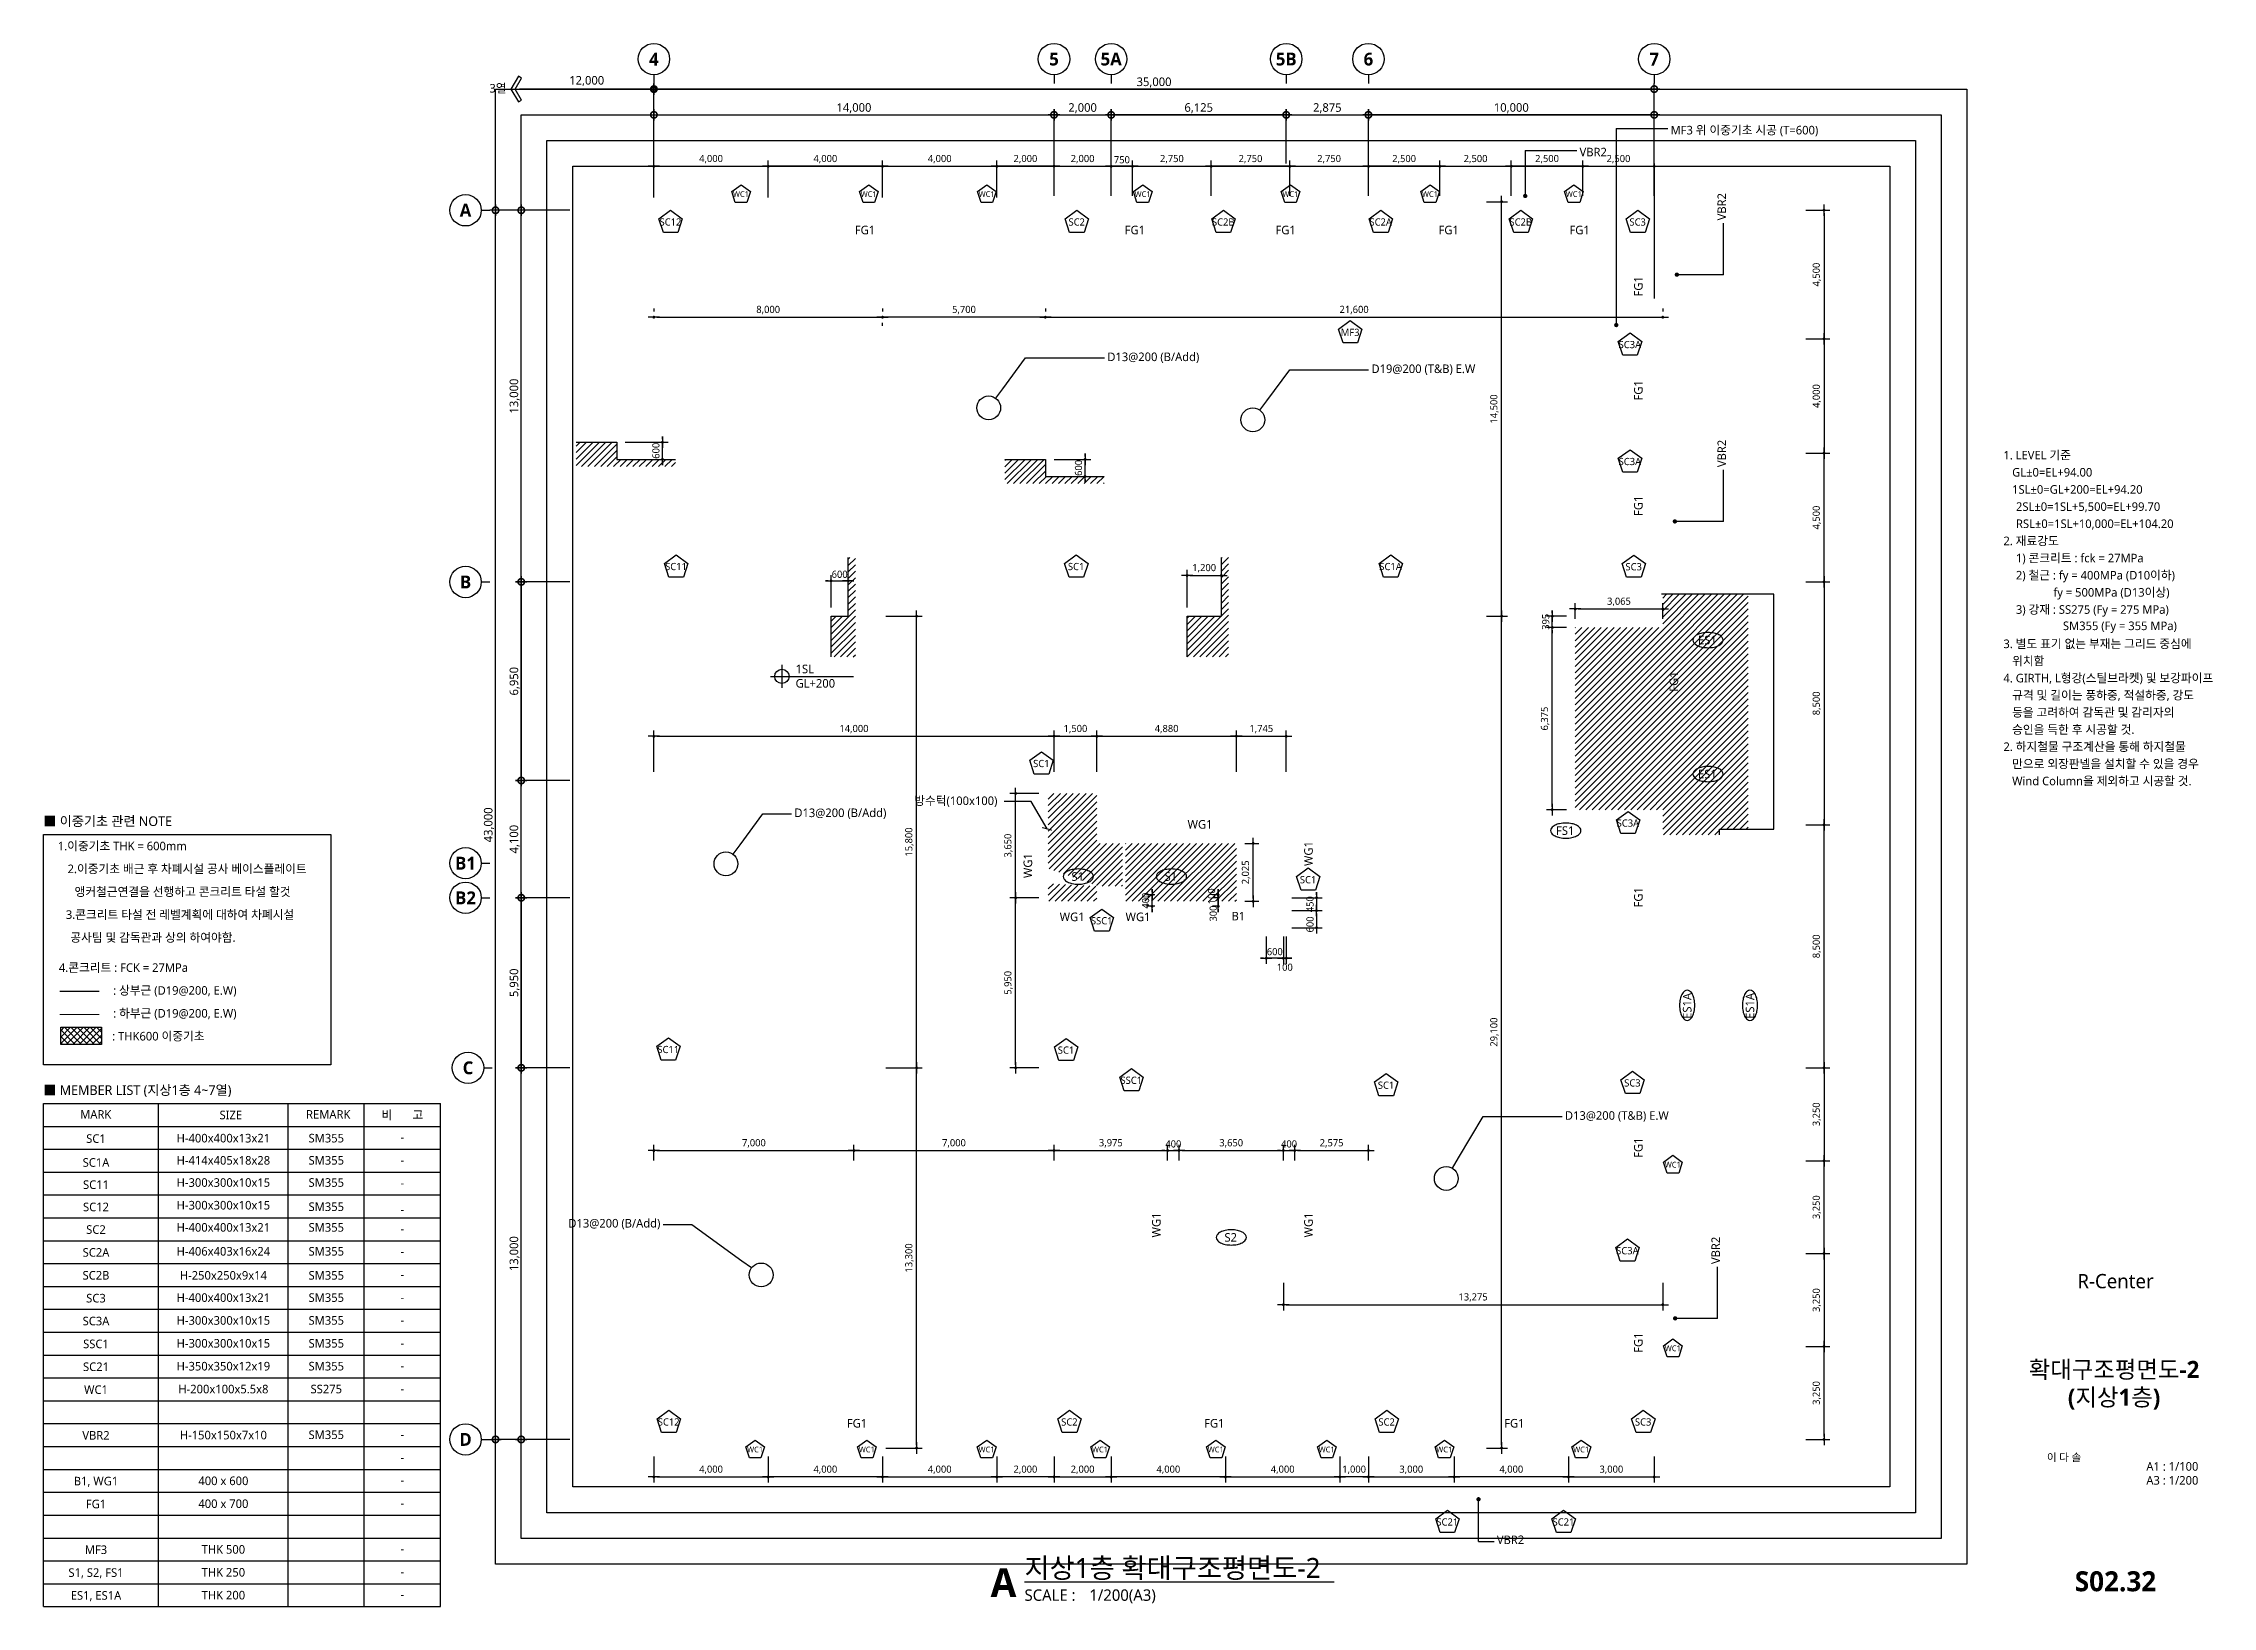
# Model space of a CAD drawing. Header units: millimetres. Extents: x 5446 to 585647, y 2414 to 57106.
# Drawn here: x 89250 to 165147, y 2414 to 57100 of the extents above; entities that cross this region are included whole.
import ezdxf
from ezdxf import colors
from ezdxf.entities.mleader import LeaderData, LeaderLine
from ezdxf.enums import TextEntityAlignment as Align
from ezdxf.math import Vec2, Vec3
from ezdxf.xclip import XClip

# ---------------------------------------------------------------- set-up
doc = ezdxf.new("R2010")
doc.units = ezdxf.units.MM
doc.header["$LTSCALE"] = 100
doc.header["$XCLIPFRAME"] = 0
doc.linetypes.add('HID', pattern=[2.3, 1.5, -0.8])
doc.layers.get('DEFPOINTS').update_dxf_attribs({"color": 137})
for name, color, linetype in [('0-TEXT SLAB', 7, 'Continuous'), ('DIM', 7, 'Continuous'), ('DIM-INT', 7, 'Continuous'), ('DIM1', 7, 'Continuous'), ('S-COL', 2, 'Continuous'), ('SYM', 6, 'Continuous'), ('SYM-BUB', 3, 'Continuous'), ('SYM-LEAD', 6, 'Continuous'), ('TAG', 6, 'Continuous'), ('TAR-LEVEL', 6, 'Continuous'), ('TEX', 3, 'Continuous'), ('TEXT', 3, 'Continuous'), ('XR-SHEET$0$TITLE', 7, 'Continuous'), ('XR-SHEET$1$SHT', 5, 'Continuous'), ('XR-SHEET$1$TEXT', 3, 'Continuous'), ('Z-MARK G', 2, 'Continuous')]:
    doc.layers.add(name, color=color, linetype=linetype)
doc.layers.add('TEMP', color=171, linetype='Continuous', plot=False)
doc.styles.add('$0$스타일1', font='malgun.ttf')
doc.styles.add('ARIAL', font='malgun.ttf')
doc.styles.add('XR-SHEET$0$굴림체(옥산)', font='malgun.ttf')
doc.styles.add('XR-SHEET$0$맑은고딕B', font='malgunbd.ttf')
doc.styles.add('맑은고딕B', font='malgunbd.ttf')
doc.styles.add('맑은고딕L', font='malgun.ttf')
doc.styles.add('스타일1', font='malgun.ttf')
doc.styles.add('스타일2', font='malgunbd.ttf')
doc.dimstyles.new('CJA', dxfattribs={"dimscale": 300, "dimtxt": 2.7, "dimasz": 1, "dimexe": 2, "dimexo": 3, "dimgap": 1, "dimtad": 1, "dimdec": 0, "dimzin": 1, "dimdsep": 46, "dimlunit": 6, "dimtxsty": '$0$스타일1', "dimblk": 'CJDOT', "dimcen": 0.09, "dimdle": 1, "dimclrd": 256, "dimclre": 256, "dimclrt": 3, "dimadec": 0, "dimazin": 0, "dimtfac": 1, "dimtdec": 0, "dimtix": 1, "dimtmove": 2, "dimatfit": 3, "dimldrblk": 'CJDOT', "dimfxl": 1, "dimtolj": 1, "dimtzin": 1, "dimarcsym": 0})
doc.dimstyles.new('DIM-QD 1', dxfattribs={"dimtxt": 3, "dimasz": 1.5, "dimexe": 1, "dimexo": 0, "dimgap": 1, "dimtad": 1, "dimdec": 3, "dimdsep": 46, "dimlunit": 6, "dimtxsty": '스타일1', "dimblk1": 'ARCHTICK', "dimblk2": 'ARCHTICK', "dimsah": 1, "dimcen": 0, "dimclrd": 256, "dimclre": 256, "dimclrt": 3, "dimazin": 2, "dimtfac": 1, "dimtdec": 3, "dimtix": 1, "dimtmove": 2, "dimatfit": 3, "dimldrblk": 'ARCHTICK', "dimfxl": 1, "dimtolj": 1, "dimtzin": 0, "dimarcsym": 0})
doc.dimstyles.new('GAUN-100', dxfattribs={"dimscale": 100, "dimtxt": 3, "dimasz": 1, "dimexe": 1, "dimexo": 1, "dimgap": 0.5, "dimtad": 1, "dimdec": 0, "dimzin": 1, "dimdsep": 46, "dimlunit": 6, "dimtxsty": '스타일1', "dimblk": 'GAUN-DOT', "dimcen": -2, "dimdle": 2, "dimclrd": 256, "dimclre": 256, "dimclrt": 3, "dimadec": 0, "dimazin": 0, "dimtfac": 1, "dimtdec": 0, "dimtix": 1, "dimtmove": 2, "dimatfit": 3, "dimldrblk": 'DOTSMALL', "dimfxl": 1, "dimtolj": 1, "dimtzin": 1, "dimarcsym": 0})
pattern_1 = [(45, (-135090.06, -34637.78), (-112.2532, 112.2532), [])]

msp = doc.modelspace()

# ---------------------------------------------------------------- texts
at = {"layer": '0-TEXT SLAB', "style": '스타일1'}
msp.add_text('B1', height=300, dxfattribs=at).set_placement((131060.1, 26568.7), align=Align.MIDDLE_CENTER)
at = {"layer": 'DIM', "color": 3, "style": '스타일1'}
msp.add_text('3열', height=300, dxfattribs=at).set_placement((105155.5, 55379.4), align=Align.CENTER)
at = {"layer": 'TAG', "insert": (110836.8, 15975.8), "char_height": 300, "attachment_point": 3, "style": 'ARIAL'}
msp.add_mtext('{\\C3;D13@200 (B/Add)}', dxfattribs=at)
at = {"layer": 'TEX', "style": '스타일1'}
for s, p in [('■ 이중기초 관련 NOTE', (89248.1, 29889.9)), ('■ MEMBER LIST (지상1층 4~7열)', (89248.1, 20481.7))]:
    msp.add_text(s, height=336.96, dxfattribs=at).set_placement(p, align=Align.MIDDLE_LEFT)
at = {"layer": 'TEXT', "color": 3, "style": '스타일1'}
msp.add_text('방수턱(100x100)', height=300, dxfattribs=at).set_placement((119718.7, 30454.8))
at = {"layer": 'TEXT', "style": '스타일1'}
for s, height, p in [('1.이중기초 THK = 600mm', 300, (92011.2, 29021.9)), ('2.이중기초 배근 후 차폐시설 공사 베이스플레이트', 300, (94279.9, 28221.9)), ('앵커철근연결을 선행하고 콘크리트 타설 할것', 300, (94121.1, 27421.9)), ('3.콘크리트 타설 전 레벨계획에 대하여 차폐시설', 300, (94030.4, 26621.9)), (' 공사팀 및 감독관과 상의 하여야함.', 300, (93032.1, 25821.9)), ('4.콘크리트 : FCK = 27MPa', 300, (92051.4, 24768.3)), ('SIZE', 300, (95808.4, 19613.7)), ('비       고', 300, (101809, 19613.7)), ('SC1', 300, (91090.8, 18787.5)), ('H-400x400x13x21', 300, (95548.2, 18801.5)), ('SM355', 300, (99148.1, 18802.3)), ('-', 300, (101809, 18835.3)), ('SC1A', 300, (91090.8, 17951)), ('H-414x405x18x28', 300, (95548.2, 18025.6)), ('SM355', 300, (99148.1, 18026.4)), ('-', 300, (101809, 18035.3)), ('SC11', 300, (91090.8, 17175.2)), ('H-300x300x10x15', 300, (95548.2, 17249.8)), ('SM355', 300, (99148.1, 17250.6)), ('-', 300, (101809, 17235.3)), ('SC12', 300, (91090.8, 16395.2)), ('H-300x300x10x15', 300, (95548.2, 16456.5)), ('SM355', 300, (99148.1, 16404.1)), ('-', 300, (101809, 16307.6)), ('SC2', 300, (91090.8, 15604.5)), ('H-400x400x13x21', 300, (95548.2, 15679.2)), ('SM355', 300, (99148.1, 15680)), ('-', 300, (101809, 15635.3)), ('SC2A', 300, (91090.8, 14804.5)), ('H-406x403x16x24', 300, (95548.2, 14843.5)), ('SM355', 300, (99148.1, 14844.3)), ('-', 300, (101809, 14835.3)), ('SC2B', 300, (91090.8, 14004.5)), ('H-250x250x9x14', 300, (95548.2, 14001.5)), ('SM355', 300, (99148.1, 14002.3)), ('-', 300, (101809, 14035.3)), ('R-Center', 500, (161750, 13800)), ('SC3', 300, (91090.8, 13204.5)), ('H-400x400x13x21', 300, (95548.2, 13224.5)), ('SM355', 300, (99148.1, 13225.4)), ('-', 300, (101809, 13235.3)), ('SC3A', 300, (91090.8, 12404.5)), ('H-300x300x10x15', 300, (95548.2, 12424.5)), ('SM355', 300, (99148.1, 12425.4)), ('-', 300, (101809, 12435.3)), ('SSC1', 300, (91090.8, 11604.5)), ('H-300x300x10x15', 300, (95548.2, 11624.5)), ('SM355', 300, (99148.1, 11625.4)), ('-', 300, (101809, 11635.3)), ('SC21', 300, (91090.8, 10804.5)), ('H-350x350x12x19', 300, (95548.2, 10824.5)), ('SM355', 300, (99148.1, 10825.4)), ('-', 300, (101809, 10835.3)), ('WC1', 300, (91090.8, 10004.5)), ('H-200x100x5.5x8', 300, (95548.2, 10024.5)), ('SS275', 300, (99148.1, 10025.4)), ('-', 300, (101809, 10035.3)), ('VBR2', 300, (91090.8, 8404.5)), ('H-150x150x7x10', 300, (95548.2, 8413.7)), ('SM355', 300, (99148.1, 8425.4)), ('-', 300, (101809, 8435.3)), ('-', 300, (101809, 7635.3)), ('B1, WG1', 300, (91090.8, 6804.5)), ('400 x 600', 300, (95548.2, 6813.8)), ('FG1', 300, (91090.8, 6004.5)), ('400 x 700', 300, (95548.2, 6013.8)), ('-', 300, (101809, 6835.3)), ('-', 300, (101809, 6035.3)), ('MF3', 300, (91090.8, 4404.5)), ('THK 500', 300, (95548.2, 4413.8)), ('-', 300, (101809, 4435.3)), ('S1, S2, FS1', 300, (91090.8, 3604.5)), ('THK 250', 300, (95548.2, 3613.8)), ('-', 300, (101809, 3635.3)), ('ES1, ES1A', 300, (91090.8, 2804.5)), ('THK 200', 300, (95548.2, 2813.8)), ('-', 300, (101809, 2835.3))]:
    msp.add_text(s, height=height, dxfattribs=at).set_placement(p, align=Align.MIDDLE_CENTER)
for s, p in [(': 상부근 (D19@200, E.W)', (91691.4, 23968.3)), (': 하부근 (D19@200, E.W)', (91691.4, 23168.3)), (': THK600 이중기초', (91656.9, 22368.3))]:
    msp.add_text(s, height=300, dxfattribs=at).set_placement(p, align=Align.MIDDLE_LEFT)
for s, p in [('MARK', (90537.1, 19482.9)), ('REMARK', (98440.8, 19482.3))]:
    msp.add_text(s, height=300, dxfattribs=at).set_placement(p)
at = {"layer": 'Z-MARK G', "style": '맑은고딕L'}
for p in [(117995.4, 50421.3, 0), (127439.2, 50421.3, 0), (132712.4, 50421.3, 0), (138418.3, 50421.3, 0), (142999.6, 50421.3, 0)]:
    msp.add_text('FG1', height=300, dxfattribs=at).set_placement(p, align=Align.CENTER)
for p in [(145205.3, 48600), (145205.3, 44961.1), (145205.3, 40923.1), (146445.7, 34774.7), (145205.3, 27228), (145205.3, 18466.5), (145205.3, 11646.7)]:
    msp.add_text('FG1', height=300, rotation=90, dxfattribs=at).set_placement(p, align=Align.CENTER)
at = {"layer": 'Z-MARK G', "color": 2, "style": '스타일1'}
for s, p in [('WG1', (129718.7, 29628.3, 0)), ('WG1', (125244.4, 26392.9, 0)), ('WG1', (127548.9, 26392.9, 0)), ('FG1', (117717, 8678.6, 0)), ('FG1', (130217, 8678.6, 0)), ('FG1', (140717, 8678.6, 0))]:
    msp.add_text(s, height=300, dxfattribs=at).set_placement(p, align=Align.CENTER)
for p in [(133662.7, 28757.5, 0), (123844.8, 28335.7, 0), (128339.6, 15764.1, 0), (133662.7, 15764.1, 0)]:
    msp.add_text('WG1', height=300, rotation=90, dxfattribs=at).set_placement(p, align=Align.CENTER)

# ---------------------------------------------------------------- blocks, each defined once
blk = doc.blocks.new('dwgtitle')
at = {"layer": 'SYM', "color": 3, "style": '스타일1'}
blk.add_text('SCALE :', height=4, dxfattribs=at).set_placement((12.25, -1.4))
at = {"layer": 'SYM', "color": 6, "style": '스타일2'}
blk.add_attdef('A', text='', height=10, dxfattribs=at).set_placement((4.89, 5), align=Align.MIDDLE)
at = {"layer": 'SYM', "color": 3, "style": '스타일1'}
for tag, p, height in [('%%UTITLE', (12.25, 6.59), 7), ('1/100', (34.89, -1.4), 4)]:
    blk.add_attdef(tag, p, '', height=height, dxfattribs=at)
blk = doc.blocks.new('GAUN-DOT')
at = {"linetype": 'ByBlock'}
for p, q in [((2, 0), (-2, 0)), ((0, -2), (0, 2))]:
    blk.add_line(p, q, dxfattribs=at)
at = {"const_width": 2.25}
blk.add_lwpolyline([(0, 0.28125, 1), (0, -0.28125, 1)], format="xyb", close=True, dxfattribs=at)
blk = doc.blocks.new('*D11')
at = {"layer": 'DEFPOINTS', "color": 0, "transparency": 16777216}
for p in [(124610, 54600), (110610, 52800), (124610, 52800)]:
    blk.add_point(p, dxfattribs=at)
at = {"layer": 'DIM', "lineweight": -2, "transparency": 16777216}
for p, q in [((110610, 52900), (110610, 54700)), ((124610, 52900), (124610, 54700)), ((110710, 54600), (124510, 54600))]:
    blk.add_line(p, q, dxfattribs=at)
at = {"layer": 'DIM', "lineweight": -2, "transparency": 16777216, "xscale": 100, "yscale": 100, "zscale": 100, "rotation": 180}
blk.add_blockref('GAUN-DOT', (110610, 54600), dxfattribs=at)
at = {"layer": 'DIM', "lineweight": -2, "transparency": 16777216, "xscale": 100, "yscale": 100, "zscale": 100}
blk.add_blockref('GAUN-DOT', (124610, 54600), dxfattribs=at)
at = {"layer": 'DIM', "color": 3, "transparency": 16777216, "insert": (117610, 54831), "char_height": 300, "attachment_point": 5, "style": '스타일1'}
blk.add_mtext('\\A1;14,000', dxfattribs=at)
blk = doc.blocks.new('_DotSmall')
at = {"color": 0, "linetype": 'ByBlock', "const_width": 0.5}
blk.add_lwpolyline([(-0.0625, 0, 1), (0.0625, 0, 1)], format="xyb", close=True, dxfattribs=at)
blk = doc.blocks.new('NEW_BUB')
at = {"layer": 'SYM-BUB', "color": 6}
blk.add_line((0, 3), (0, 0), dxfattribs=at)
blk.add_circle((0, 8.5), 5.5, dxfattribs=at)
at = {"layer": 'SYM-BUB', "color": 3, "style": '스타일2'}
blk.add_attdef('X', text='', height=4.5, dxfattribs=at).set_placement((0, 8.5), align=Align.MIDDLE)
blk = doc.blocks.new('*D12')
at = {"layer": 'DEFPOINTS', "color": 0, "transparency": 16777216}
for p in [(110610, 55500), (110610, 52800), (145610, 52800)]:
    blk.add_point(p, dxfattribs=at)
at = {"layer": 'DIM', "lineweight": -2, "transparency": 16777216}
for p, q in [((110610, 52900), (110610, 55600)), ((145510, 55500), (110710, 55500)), ((145610, 52900), (145610, 55600))]:
    blk.add_line(p, q, dxfattribs=at)
at = {"layer": 'DIM', "lineweight": -2, "transparency": 16777216, "xscale": 100, "yscale": 100, "zscale": 100, "rotation": 180}
blk.add_blockref('GAUN-DOT', (110610, 55500), dxfattribs=at)
at = {"layer": 'DIM', "lineweight": -2, "transparency": 16777216, "xscale": 100, "yscale": 100, "zscale": 100}
blk.add_blockref('GAUN-DOT', (145610, 55500), dxfattribs=at)
at = {"layer": 'DIM', "color": 3, "transparency": 16777216, "insert": (128110, 55730), "char_height": 300, "attachment_point": 5, "style": '스타일1'}
blk.add_mtext('\\A1;35,000', dxfattribs=at)
blk = doc.blocks.new('*D23')
at = {"layer": 'DEFPOINTS', "color": 0, "transparency": 16777216}
for p in [(135610, 54600), (135610, 52800), (145610, 52800)]:
    blk.add_point(p, dxfattribs=at)
at = {"layer": 'DIM', "lineweight": -2, "transparency": 16777216}
for p, q in [((135610, 52900), (135610, 54700)), ((145610, 52900), (145610, 54700)), ((145510, 54600), (135710, 54600))]:
    blk.add_line(p, q, dxfattribs=at)
at = {"layer": 'DIM', "lineweight": -2, "transparency": 16777216, "xscale": 100, "yscale": 100, "zscale": 100, "rotation": 180}
blk.add_blockref('GAUN-DOT', (135610, 54600), dxfattribs=at)
at = {"layer": 'DIM', "lineweight": -2, "transparency": 16777216, "xscale": 100, "yscale": 100, "zscale": 100}
blk.add_blockref('GAUN-DOT', (145610, 54600), dxfattribs=at)
at = {"layer": 'DIM', "color": 3, "transparency": 16777216, "insert": (140610, 54831), "char_height": 300, "attachment_point": 5, "style": '스타일1'}
blk.add_mtext('\\A1;10,000', dxfattribs=at)
blk = doc.blocks.new('*D24')
at = {"layer": 'DEFPOINTS', "color": 0, "transparency": 16777216}
for p in [(105970, 21262), (107770, 21262), (107770, 8262)]:
    blk.add_point(p, dxfattribs=at)
at = {"layer": 'DIM', "lineweight": -2, "transparency": 16777216}
for p, q in [((107670, 21262), (105870, 21262)), ((105970, 8362), (105970, 21162)), ((107670, 8262), (105870, 8262))]:
    blk.add_line(p, q, dxfattribs=at)
at = {"layer": 'DIM', "lineweight": -2, "transparency": 16777216, "xscale": 100, "yscale": 100, "zscale": 100}
for p, rotation in [((105970, 21262), 90), ((105970, 8262), 270)]:
    blk.add_blockref('GAUN-DOT', p, dxfattribs=dict(at, rotation=rotation))
at = {"layer": 'DIM', "color": 3, "transparency": 16777216, "insert": (105739, 14762), "char_height": 300, "attachment_point": 5, "rotation": 90, "style": '스타일1'}
blk.add_mtext('\\A1;13,000', dxfattribs=at)
blk = doc.blocks.new('*D25')
at = {"layer": 'DEFPOINTS', "color": 0, "transparency": 16777216}
for p in [(105070, 51262), (107770, 51262), (107770, 8262)]:
    blk.add_point(p, dxfattribs=at)
at = {"layer": 'DIM', "lineweight": -2, "transparency": 16777216}
for p, q in [((107670, 51262), (104970, 51262)), ((105070, 8362), (105070, 51162)), ((107670, 8262), (104970, 8262))]:
    blk.add_line(p, q, dxfattribs=at)
at = {"layer": 'DIM', "lineweight": -2, "transparency": 16777216, "xscale": 100, "yscale": 100, "zscale": 100}
for p, rotation in [((105070, 51262), 90), ((105070, 8262), 270)]:
    blk.add_blockref('GAUN-DOT', p, dxfattribs=dict(at, rotation=rotation))
at = {"layer": 'DIM', "color": 3, "transparency": 16777216, "insert": (104840, 29762), "char_height": 300, "attachment_point": 5, "rotation": 90, "style": '스타일1'}
blk.add_mtext('\\A1;43,000', dxfattribs=at)
blk = doc.blocks.new('*D26')
at = {"layer": 'DEFPOINTS', "color": 0, "transparency": 16777216}
for p in [(105970, 51262), (107770, 51262), (107770, 38262)]:
    blk.add_point(p, dxfattribs=at)
at = {"layer": 'DIM', "lineweight": -2, "transparency": 16777216}
for p, q in [((107670, 51262), (105870, 51262)), ((105970, 38362), (105970, 51162)), ((107670, 38262), (105870, 38262))]:
    blk.add_line(p, q, dxfattribs=at)
at = {"layer": 'DIM', "lineweight": -2, "transparency": 16777216, "xscale": 100, "yscale": 100, "zscale": 100}
for p, rotation in [((105970, 51262), 90), ((105970, 38262), 270)]:
    blk.add_blockref('GAUN-DOT', p, dxfattribs=dict(at, rotation=rotation))
at = {"layer": 'DIM', "color": 3, "transparency": 16777216, "insert": (105739, 44762), "char_height": 300, "attachment_point": 5, "rotation": 90, "style": '스타일1'}
blk.add_mtext('\\A1;13,000', dxfattribs=at)
blk = doc.blocks.new('XR-SHEET$0$TITLE')
at = {"layer": 'XR-SHEET$0$TITLE', "true_color": 0x000000, "style": 'XR-SHEET$0$굴림체(옥산)'}
for tag, height, p in [('동명칭', 6, (776.77, -457.26)), ('SCALE-A1', 3, (797.5, -522)), ('SCALE-A3', 3, (797.5, -527)), ('DATA', 3, (797.5, -540))]:
    blk.add_attdef(tag, text='', height=height, dxfattribs=at).set_placement(p, align=Align.MIDDLE)
for tag, height, p in [('TITLE1', 6, (776.5, -479.4)), ('TITLE4', 6, (776.5, -484.39)), ('TITLE2', 6, (776.5, -489)), ('TITLE5', 6, (776.5, -493.99)), ('TITLE3', 6, (776.5, -498.7)), ('NAME-1', 3, (760.16, -517.5)), ('NAME-2', 3, (760.16, -526.5)), ('A0.00', 7, (776.5, -561))]:
    blk.add_attdef(tag, text='', height=height, dxfattribs=at).set_placement(p, align=Align.MIDDLE_CENTER)
blk = doc.blocks.new('str-slab')
at = {"layer": 'SYM'}
blk.add_lwpolyline([(539, -5, 0.174705), (507, 85, 0.104203), (384, 183, 0.064948), (223, 238, 0.051099), (8, 260, 0.051099), (-207, 238, 0.064948), (-368, 183, 0.104203), (-491, 85, 0.174705), (-523, -5, 0.174705), (-491, -95, 0.104203), (-368, -193, 0.064948), (-207, -249, 0.051099), (8, -271, 0.051099), (223, -249, 0.064948), (384, -193, 0.104203), (507, -95, 0.174705)], format="xyb", close=True, dxfattribs=at)
at = {"layer": 'SYM', "color": 3, "style": '스타일1'}
blk.add_attdef('S5', text='', height=300, dxfattribs=at).set_placement((-13, -4), align=Align.MIDDLE)
blk = doc.blocks.new('X-PD-NA11')
at = {"layer": 'TEX'}
h = blk.add_hatch(color=6, dxfattribs=at)
h.dxf.hatch_style = 1
h.paths.add_polyline_path([(5167, 541, 1), (5067, 541, 1)])
h = blk.add_hatch(color=6, dxfattribs=at)
h.dxf.hatch_style = 1
h.paths.add_polyline_path([(66606, 541, 1), (66506, 541, 1)])
h = blk.add_hatch(color=6, dxfattribs=at)
h.dxf.hatch_style = 1
h.paths.add_polyline_path([(71912, -2212, 1), (71812, -2212, 1)])
h = blk.add_hatch(color=6, dxfattribs=at)
h.dxf.hatch_style = 1
h.paths.add_polyline_path([(69791, -3975, 1), (69691, -3975, 1)])
h = blk.add_hatch(color=6, dxfattribs=at)
h.dxf.hatch_style = 1
h.paths.add_polyline_path([(-521, -5306, 1), (-621, -5306, 1)])
h = blk.add_hatch(color=6, dxfattribs=at)
h.dxf.hatch_style = 1
h.paths.add_polyline_path([(71841, -10845, 1), (71741, -10845, 1)])
h = blk.add_hatch(color=6, dxfattribs=at)
h.dxf.hatch_style = 1
h.paths.add_polyline_path([(71850, -38724, 1), (71750, -38724, 1)])
h = blk.add_hatch(color=6, dxfattribs=at)
h.dxf.hatch_style = 1
h.paths.add_polyline_path([(19975, -43581, 1), (19875, -43581, 1)])
h = blk.add_hatch(color=6, dxfattribs=at)
h.dxf.hatch_style = 1
h.paths.add_polyline_path([(64971, -45051, 1), (64871, -45051, 1)])
h = blk.add_hatch(color=6, dxfattribs=at)
h.dxf.hatch_style = 1
h.paths.add_polyline_path([(64971, -59242, 1), (64871, -59242, 1)])
h = blk.add_hatch(color=6, dxfattribs=at)
h.dxf.hatch_style = 1
h.paths.add_polyline_path([(64971, -69596, 1), (64871, -69596, 1)])
at = {"layer": 'TAG', "color": 6, "ltscale": 0.2}
for points, elevation in [([(3794, 934), (4122, 696), (3997, 311), (3592, 311), (3467, 696)], 0), ([(8602, 934), (8930, 696), (8805, 311), (8400, 311), (8274, 696)], 0), ([(15764, 934), (16091, 696), (15966, 311), (15561, 311), (15436, 696)], 0), ([(20489, 934), (20817, 696), (20691, 311), (20286, 311), (20161, 696)], 0), ([(27730, 934), (28058, 696), (27933, 311), (27528, 311), (27403, 696)], 0), ([(32700, 934), (33028, 696), (32903, 311), (32498, 311), (32373, 696)], 0), ([(39120, 934), (39448, 696), (39323, 311), (38918, 311), (38793, 696)], 0), ([(43589, 934), (43917, 696), (43791, 311), (43387, 311), (43261, 696)], 0), ([(47718, 934), (48045, 696), (47920, 311), (47515, 311), (47390, 696)], 0), ([(53173, 934), (53501, 696), (53376, 311), (52971, 311), (52845, 696)], 0), ([(58342, 934), (58670, 696), (58545, 311), (58140, 311), (58015, 696)], 0), ([(63226, 934), (63554, 696), (63429, 311), (63024, 311), (62899, 696)], 0), ([(68260, 934), (68588, 696), (68463, 311), (68058, 311), (67933, 696)], 0), ([(700, 40), (1110, -257), (953, -739), (447, -739), (291, -257)], 0), ([(12768, 40), (13177, -257), (13021, -739), (12515, -739), (12358, -257)], 0), ([(24987, 40), (25397, -257), (25240, -739), (24734, -739), (24578, -257)], 0), ([(36654, 40), (37063, -257), (36907, -739), (36401, -739), (36244, -257)], 0), ([(50868, 40), (51278, -257), (51121, -739), (50615, -739), (50459, -257)], 0), ([(55995, 40), (56404, -257), (56248, -739), (55742, -739), (55585, -257)], 0), ([(61504, 40), (61913, -257), (61757, -739), (61251, -739), (61094, -257)], 0), ([(66404, 40), (66813, -257), (66657, -739), (66151, -739), (65994, -257)], 0), ([(70495, 40), (70904, -257), (70748, -739), (70242, -739), (70085, -257)], 0), ([(-515, -3992), (-187, -4230), (-312, -4615), (-717, -4615), (-842, -4230)], 1639680), ([(60434, -3821), (60844, -4119), (60687, -4600), (60181, -4600), (60025, -4119)], 0), ([(70221, -4248), (70631, -4545), (70474, -5027), (69968, -5027), (69812, -4545)], 0), ([(-515, -7718), (-187, -7956), (-312, -8341), (-717, -8341), (-842, -7956)], 1639680), ([(70221, -8338), (70631, -8636), (70474, -9117), (69968, -9117), (69812, -8636)], 0), ([(3700, -9312), (4109, -9610), (3953, -10091), (3447, -10091), (3290, -9610)], 0), ([(12848, -12013), (13258, -12311), (13101, -12792), (12595, -12792), (12439, -12311)], 0), ([(24848, -12013), (25258, -12311), (25101, -12792), (24595, -12792), (24439, -12311)], 0), ([(36848, -12013), (37258, -12311), (37101, -12792), (36595, -12792), (36439, -12311)], 0), ([(50848, -12013), (51258, -12311), (51101, -12792), (50595, -12792), (50439, -12311)], 0), ([(61848, -12013), (62258, -12311), (62101, -12792), (61595, -12792), (61439, -12311)], 0), ([(70356, -12019), (70765, -12317), (70609, -12798), (70103, -12798), (69946, -12317)], 0), ([(643, -13034), (1052, -13331), (896, -13813), (390, -13813), (233, -13331)], 0), ([(-515, -16552), (-187, -16790), (-312, -17175), (-717, -17175), (-842, -16790)], 1639680), ([(49629, -18903), (50039, -19201), (49882, -19682), (49376, -19682), (49220, -19201)], 0), ([(-515, -20715), (-187, -20953), (-312, -21338), (-717, -21338), (-842, -20953)], 1639680), ([(70153, -20988), (70562, -21285), (70406, -21766), (69900, -21766), (69743, -21285)], 0), ([(58963, -22968), (59373, -23266), (59217, -23747), (58710, -23747), (58554, -23266)], 0), ([(-515, -25028), (-187, -25266), (-312, -25651), (-717, -25651), (-842, -25266)], 1639680), ([(51742, -24404), (52152, -24702), (51995, -25183), (51489, -25183), (51333, -24702)], 0), ([(741, -28929), (1151, -29227), (994, -29708), (488, -29708), (332, -29227)], 0), ([(12798, -28929), (13207, -29227), (13051, -29708), (12545, -29708), (12388, -29227)], 0), ([(17498, -28929), (17907, -29227), (17751, -29708), (17245, -29708), (17088, -29227)], 0), ([(24798, -28929), (25207, -29227), (25051, -29708), (24545, -29708), (24388, -29227)], 0), ([(36577, -28908), (36987, -29206), (36830, -29687), (36324, -29687), (36168, -29206)], -1024800), ([(50494, -28929), (50903, -29227), (50747, -29708), (50241, -29708), (50084, -29227)], 0), ([(52778, -29984), (53187, -30282), (53031, -30763), (52525, -30763), (52368, -30282)], 0), ([(61691, -30157), (62101, -30454), (61944, -30935), (61438, -30935), (61282, -30454)], 0), ([(70311, -30078), (70720, -30376), (70564, -30857), (70058, -30857), (69901, -30376)], 0), ([(71724, -33020), (72051, -33258), (71926, -33643), (71521, -33643), (71396, -33258)], 0), ([(-515, -33743), (-187, -33981), (-312, -34366), (-717, -34366), (-842, -33981)], 1639680), ([(70133, -35947), (70543, -36244), (70386, -36726), (69880, -36726), (69724, -36244)], 0), ([(-515, -39065), (-187, -39303), (-312, -39688), (-717, -39688), (-842, -39303)], 1639680), ([(71724, -39443), (72051, -39681), (71926, -40066), (71521, -40066), (71396, -39681)], 0), ([(887, -41938), (1297, -42236), (1141, -42717), (634, -42717), (478, -42236)], 0), ([(12810, -41938), (13220, -42236), (13063, -42717), (12557, -42717), (12401, -42236)], 0), ([(17515, -41938), (17925, -42236), (17768, -42717), (17262, -42717), (17106, -42236)], 0), ([(25281, -41938), (25691, -42236), (25534, -42717), (25028, -42717), (24872, -42236)], 0), ([(36592, -41938), (37002, -42236), (36845, -42717), (36339, -42717), (36183, -42236)], 0), ([(50612, -41938), (51021, -42236), (50865, -42717), (50359, -42717), (50202, -42236)], 0), ([(61710, -41938), (62120, -42236), (61963, -42717), (61457, -42717), (61301, -42236)], 0), ([(70687, -41938), (71096, -42236), (70940, -42717), (70434, -42717), (70277, -42236)], 0), ([(3782, -42985), (4109, -43223), (3984, -43608), (3579, -43608), (3454, -43223)], 0), ([(21034, -42985), (21362, -43223), (21237, -43608), (20832, -43608), (20707, -43223)], 0), ([(27614, -42985), (27942, -43223), (27816, -43608), (27411, -43608), (27286, -43223)], 0), ([(39614, -42985), (39942, -43223), (39816, -43608), (39412, -43608), (39286, -43223)], 0), ([(43523, -42985), (43851, -43223), (43726, -43608), (43321, -43608), (43196, -43223)], 0), ([(47713, -42985), (48040, -43223), (47915, -43608), (47510, -43608), (47385, -43223)], 0), ([(51681, -42985), (52009, -43223), (51883, -43608), (51478, -43608), (51353, -43223)], 0), ([(55732, -42985), (56060, -43223), (55935, -43608), (55530, -43608), (55404, -43223)], 0), ([(59614, -42985), (59941, -43223), (59816, -43608), (59411, -43608), (59286, -43223)], 0), ([(63727, -42985), (64055, -43223), (63929, -43608), (63525, -43608), (63399, -43223)], 0), ([(68518, -42985), (68845, -43223), (68720, -43608), (68315, -43608), (68190, -43223)], 0), ([(63833, -45436), (64242, -45734), (64086, -46215), (63580, -46215), (63423, -45734)], 0), ([(67899, -45436), (68309, -45734), (68152, -46215), (67646, -46215), (67490, -45734)], 0), ([(63833, -57964), (64242, -58262), (64086, -58743), (63580, -58743), (63423, -58262)], 0), ([(67899, -57964), (68309, -58262), (68152, -58743), (67646, -58743), (67490, -58262)], 0), ([(63833, -69907), (64242, -70204), (64086, -70685), (63580, -70685), (63423, -70204)], 0), ([(67899, -69907), (68309, -70204), (68152, -70685), (67646, -70685), (67490, -70204)], 0)]:
    blk.add_lwpolyline(points, close=True, dxfattribs=dict(at, elevation=elevation))
at = {"layer": 'TEX', "color": 6}
for p, q in [((5117, 2895), (6923, 2895)), ((5117, 2895), (5117, 541)), ((69741, 2903), (71547, 2903)), ((69741, 2903), (69741, -3975)), ((66556, 2137), (68362, 2137)), ((66556, 2137), (66556, 596)), ((73492, -2212), (73492, -406)), ((73492, -2212), (71862, -2212)), ((-3090, -5306), (-3090, -3501)), ((-3090, -5306), (-571, -5306)), ((73492, -10845), (73492, -9039)), ((73492, -10845), (71791, -10845)), ((73279, -38724), (73279, -36918)), ((73279, -38724), (71800, -38724)), ((19925, -46533), (19925, -43581)), ((64921, -46530), (64921, -45051)), ((19925, -46533), (21731, -46533)), ((64921, -46530), (65469, -46530)), ((64921, -60721), (64921, -59242)), ((64921, -60721), (65469, -60721)), ((64921, -71076), (64921, -69596)), ((64921, -71076), (65469, -71076))]:
    blk.add_line(p, q, dxfattribs=at)
at = {"layer": 'TEX', "color": 6, "const_width": 50}
for points in [[(5067, 541, 1), (5167, 541, 1)], [(66506, 541, 1), (66606, 541, 1)], [(71812, -2212, 1), (71912, -2212, 1)], [(69691, -3975, 1), (69791, -3975, 1)], [(-621, -5306, 1), (-521, -5306, 1)], [(71741, -10845, 1), (71841, -10845, 1)], [(71750, -38724, 1), (71850, -38724, 1)], [(19875, -43581, 1), (19975, -43581, 1)], [(64871, -45051, 1), (64971, -45051, 1)], [(64871, -59242, 1), (64971, -59242, 1)], [(64871, -69596, 1), (64971, -69596, 1)]]:
    blk.add_lwpolyline(points, format="xyb", close=True, dxfattribs=at)
at = {"layer": 'SYM'}
for p, values in [((72943, -14991), {'S5': 'ES1'}), ((72943, -19678), {'S5': 'ES1'}), ((30549, -20396), {'S5': 'FS1'}), ((67967, -21656), {'S5': 'FS1'}), ((50910, -23263), {'S5': 'S1'}), ((54169, -23263), {'S5': 'S1'}), ((56263, -35887), {'S5': 'S2'}), ((9377, -45176), {'S5': 'ES2'}), ((33459, -45176), {'S5': 'ES2'})]:
    blk.add_blockref('str-slab', p, dxfattribs=at).add_auto_attribs(values)
at = {"layer": 'SYM', "rotation": 90}
for p in [(72217, -27780), (74414, -27780)]:
    blk.add_blockref('str-slab', p, dxfattribs=at).add_auto_attribs({'S5': 'ES1A'})
at = {"layer": 'S-COL', "color": 3, "style": '스타일1'}
for s, height, p in [('WC1', 201.6, (3790, 607, -819840)), ('WC1', 201.6, (8598, 607, -819840)), ('WC1', 201.6, (15759, 607, -819840)), ('WC1', 201.6, (20485, 607, -819840)), ('WC1', 201.6, (27726, 607, -819840)), ('WC1', 201.6, (32696, 607, -819840)), ('WC1', 201.6, (39116, 607, -819840)), ('WC1', 201.6, (43585, 607, -819840)), ('WC1', 201.6, (47713, 607, -819840)), ('WC1', 201.6, (53169, 607, -819840)), ('WC1', 201.6, (58338, 607, -819840)), ('WC1', 201.6, (63222, 607, -819840)), ('WC1', 201.6, (68256, 607, -819840)), ('SC13', 252, (695, -369, -1024800)), ('SC12B', 252, (12762, -369, -1024800)), ('SC12', 252, (24982, -369, -1024800)), ('SC12', 252, (36648, -369, -1024800)), ('SC2', 252, (50863, -369, -1024800)), ('SC2B', 252, (55989, -369, -1024800)), ('SC2A', 252, (61498, -369, -1024800)), ('SC2B', 252, (66398, -369, -1024800)), ('SC3', 252, (70489, -369, -1024800)), ('WC2', 201.6, (-519, -4319, 819840)), ('MF3', 252, (60429, -4231, -1024800)), ('SC3A', 252, (70216, -4657, -1024800)), ('WC2', 201.6, (-519, -8046, 819840)), ('SC3A', 252, (70216, -8748, -1024800)), ('MF2', 252, (3694, -9721, -1024800)), ('SC11A', 252, (12843, -12422, -1024800)), ('SC11', 252, (24843, -12422, -1024800)), ('SC11', 252, (36843, -12422, -1024800)), ('SC1', 252, (50843, -12422, -1024800)), ('SC1A', 252, (61843, -12422, -1024800)), ('SC3', 252, (70350, -12429, -1024800)), ('SC13', 252, (637, -13443, -1024800)), ('WC2', 201.6, (-519, -16879, 819840)), ('SC1', 252, (49624, -19313, -1024800)), ('WC2', 201.6, (-519, -21042, 819840)), ('SC3A', 252, (70147, -21397, -1024800)), ('SC1', 252, (58958, -23378, -1024800)), ('SSC1', 252, (51737, -24814, -1024800)), ('WC2', 201.6, (-519, -25356, 819840)), ('SC13', 252, (736, -29339, -1024800)), ('SC11A', 252, (12792, -29339, -1024800)), ('SC11A', 252, (17492, -29339, -1024800)), ('SC11', 252, (24792, -29339, -1024800)), ('SC11', 252, (36572, -29318, -2049600)), ('SC1', 252, (50488, -29339, -1024800)), ('SSC1', 252, (52772, -30394, -1024800)), ('SC3', 252, (70305, -30487, -1024800)), ('SC1', 252, (61686, -30566, -1024800)), ('WC1', 201.6, (71719, -33348, -819840)), ('WC2', 201.6, (-519, -34071, 819840)), ('SC3A', 252, (70128, -36356, -1024800)), ('WC2', 201.6, (-519, -39392, 819840)), ('WC1', 201.6, (71719, -39771, -819840)), ('SC13', 252, (882, -42348, -1024800)), ('SC12A', 252, (12805, -42348, -1024800)), ('SC12B', 252, (17510, -42348, -1024800)), ('SC12B', 252, (25276, -42348, -1024800)), ('SC12', 252, (36587, -42348, -1024800)), ('SC2', 252, (50606, -42348, -1024800)), ('SC2', 252, (61705, -42348, -1024800)), ('SC3', 252, (70681, -42348, -1024800)), ('WC1', 201.6, (3777, -43312, -819840)), ('WC1', 201.6, (21030, -43312, -819840)), ('WC1', 201.6, (27610, -43312, -819840)), ('WC1', 201.6, (39610, -43312, -819840)), ('WC1', 201.6, (43519, -43312, -819840)), ('WC1', 201.6, (47708, -43312, -819840)), ('WC1', 201.6, (51677, -43312, -819840)), ('WC1', 201.6, (55728, -43312, -819840)), ('WC1', 201.6, (59609, -43312, -819840)), ('WC1', 201.6, (63723, -43312, -819840)), ('WC1', 201.6, (68513, -43312, -819840)), ('SC21', 252, (63828, -45846, -1024800)), ('SC21', 252, (67894, -45846, -1024800)), ('SC21', 252, (63828, -58373, -1024800)), ('SC21', 252, (67894, -58373, -1024800)), ('SC21', 252, (63828, -70316, -1024800)), ('SC21', 252, (67894, -70316, -1024800))]:
    blk.add_text(s, height=height, dxfattribs=at).set_placement(p, align=Align.MIDDLE_CENTER)
at = {"layer": 'TEX', "style": '스타일1'}
for s, p in [('VBR1', (7017, 2835)), ('MF3 위 이중기초 시공 (T=600)', (71641, 2844)), ('VBR2', (68457, 2077)), ('VBR3', (21825, -46472)), ('VBR2', (65563, -46470)), ('VBR2', (65563, -60661)), ('VBR2', (65563, -71015))]:
    blk.add_text(s, height=300, dxfattribs=at).set_placement(p, align=Align.MIDDLE_LEFT)
for s, p in [('VBR2', (73432, -312)), ('VBR1', (-3031, -3406)), ('VBR2', (73432, -8945)), ('VBR2', (73219, -36824))]:
    blk.add_text(s, height=300, rotation=90, dxfattribs=at).set_placement(p, align=Align.MIDDLE_LEFT)
blk = doc.blocks.new('_DotBlank')
at = {"color": 0, "linetype": 'ByBlock', "lineweight": -2}
blk.add_line((-0.5, 0), (-1, 0), dxfattribs=at)
blk.add_circle((0, 0), 0.5, dxfattribs=at)
blk = doc.blocks.new('CJDOT')
blk.add_line((-2, 0), (2, 0))
at = {"const_width": 0.5}
blk.add_lwpolyline([(-0.25, 0, 1), (0.25, 0, 1)], format="xyb", close=True, dxfattribs=at)
blk = doc.blocks.new('*D65')
at = {"layer": 'DEFPOINTS', "color": 0, "transparency": 16777216}
for p in [(109310, 43149), (109310, 42549), (110911, 43149)]:
    blk.add_point(p, dxfattribs=at)
at = {"layer": 'DIM-INT', "lineweight": -2, "transparency": 16777216}
for p, q in [((110911, 43249), (110911, 43349)), ((109610, 43149), (111111, 43149)), ((109610, 42549), (111111, 42549)), ((110911, 42549), (110911, 43149)), ((110911, 42449), (110911, 42349))]:
    blk.add_line(p, q, dxfattribs=at)
at = {"layer": 'DIM-INT', "lineweight": -2, "transparency": 16777216, "xscale": 100, "yscale": 100, "zscale": 100}
for p, rotation in [((110911, 43149), 270), ((110911, 42549), 90)]:
    blk.add_blockref('CJDOT', p, dxfattribs=dict(at, rotation=rotation))
at = {"layer": 'DIM-INT', "color": 3, "transparency": 16777216, "insert": (110682, 42849), "char_height": 250, "attachment_point": 5, "rotation": 90, "style": '$0$스타일1'}
blk.add_mtext('\\A1;600', dxfattribs=at)
blk = doc.blocks.new('*D66')
at = {"layer": 'DEFPOINTS', "color": 0, "transparency": 16777216}
for p in [(117410, 38297), (116810, 37062), (117410, 37062)]:
    blk.add_point(p, dxfattribs=at)
at = {"layer": 'DIM-INT', "lineweight": -2, "transparency": 16777216}
for p, q in [((116710, 38297), (116610, 38297)), ((116810, 37362), (116810, 38497)), ((116810, 38297), (117410, 38297)), ((117410, 37362), (117410, 38497)), ((117510, 38297), (117610, 38297))]:
    blk.add_line(p, q, dxfattribs=at)
at = {"layer": 'DIM-INT', "lineweight": -2, "transparency": 16777216, "xscale": 100, "yscale": 100, "zscale": 100}
blk.add_blockref('CJDOT', (116810, 38297), dxfattribs=at)
at = {"layer": 'DIM-INT', "lineweight": -2, "transparency": 16777216, "xscale": 100, "yscale": 100, "zscale": 100, "rotation": 180}
blk.add_blockref('CJDOT', (117410, 38297), dxfattribs=at)
at = {"layer": 'DIM-INT', "color": 3, "transparency": 16777216, "insert": (117110, 38526), "char_height": 250, "attachment_point": 5, "style": '$0$스타일1'}
blk.add_mtext('\\A1;600', dxfattribs=at)
blk = doc.blocks.new('*D67')
at = {"layer": 'DEFPOINTS', "color": 0, "transparency": 16777216}
for p in [(130465, 38489), (129265, 37062), (130465, 37062)]:
    blk.add_point(p, dxfattribs=at)
at = {"layer": 'DIM-INT', "lineweight": -2, "transparency": 16777216}
for p, q in [((129265, 37362), (129265, 38689)), ((129365, 38489), (130365, 38489)), ((130465, 37362), (130465, 38689))]:
    blk.add_line(p, q, dxfattribs=at)
at = {"layer": 'DIM-INT', "lineweight": -2, "transparency": 16777216, "xscale": 100, "yscale": 100, "zscale": 100, "rotation": 180}
blk.add_blockref('CJDOT', (129265, 38489), dxfattribs=at)
at = {"layer": 'DIM-INT', "lineweight": -2, "transparency": 16777216, "xscale": 100, "yscale": 100, "zscale": 100}
blk.add_blockref('CJDOT', (130465, 38489), dxfattribs=at)
at = {"layer": 'DIM-INT', "color": 3, "transparency": 16777216, "insert": (129865, 38740), "char_height": 250, "attachment_point": 5, "style": '$0$스타일1'}
blk.add_mtext('\\A1;1,200', dxfattribs=at)
blk = doc.blocks.new('*D68')
at = {"layer": 'DEFPOINTS', "color": 0, "transparency": 16777216}
for p in [(124310, 42549), (125697, 42549), (124310, 41949)]:
    blk.add_point(p, dxfattribs=at)
at = {"layer": 'DIM-INT', "lineweight": -2, "transparency": 16777216}
for p, q in [((124610, 42549), (125897, 42549)), ((125697, 42649), (125697, 42749)), ((125697, 41949), (125697, 42549)), ((124610, 41949), (125897, 41949)), ((125697, 41849), (125697, 41749))]:
    blk.add_line(p, q, dxfattribs=at)
at = {"layer": 'DIM-INT', "lineweight": -2, "transparency": 16777216, "xscale": 100, "yscale": 100, "zscale": 100}
for p, rotation in [((125697, 42549), 270), ((125697, 41949), 90)]:
    blk.add_blockref('CJDOT', p, dxfattribs=dict(at, rotation=rotation))
at = {"layer": 'DIM-INT', "color": 3, "transparency": 16777216, "insert": (125468, 42249), "char_height": 250, "attachment_point": 5, "rotation": 90, "style": '$0$스타일1'}
blk.add_mtext('\\A1;600', dxfattribs=at)
blk = doc.blocks.new('*D94')
at = {"layer": 'DEFPOINTS', "color": 0, "transparency": 16777216}
for p in [(114610, 52800), (110610, 51412), (114610, 51412)]:
    blk.add_point(p, dxfattribs=at)
at = {"layer": 'DIM-INT', "lineweight": -2, "transparency": 16777216}
for p, q in [((110610, 51712), (110610, 53000)), ((110710, 52800), (114510, 52800)), ((114610, 51712), (114610, 53000))]:
    blk.add_line(p, q, dxfattribs=at)
at = {"layer": 'DIM-INT', "lineweight": -2, "transparency": 16777216, "xscale": 100, "yscale": 100, "zscale": 100, "rotation": 180}
blk.add_blockref('CJDOT', (110610, 52800), dxfattribs=at)
at = {"layer": 'DIM-INT', "lineweight": -2, "transparency": 16777216, "xscale": 100, "yscale": 100, "zscale": 100}
blk.add_blockref('CJDOT', (114610, 52800), dxfattribs=at)
at = {"layer": 'DIM-INT', "color": 3, "transparency": 16777216, "insert": (112610, 53050), "char_height": 250, "attachment_point": 5, "style": '$0$스타일1'}
blk.add_mtext('\\A1;4,000', dxfattribs=at)
blk = doc.blocks.new('*D95')
at = {"layer": 'DEFPOINTS', "color": 0, "transparency": 16777216}
for p in [(114610, 52800), (114610, 51412), (118610, 51412)]:
    blk.add_point(p, dxfattribs=at)
at = {"layer": 'DIM-INT', "lineweight": -2, "transparency": 16777216}
for p, q in [((114610, 51712), (114610, 53000)), ((118510, 52800), (114710, 52800)), ((118610, 51712), (118610, 53000))]:
    blk.add_line(p, q, dxfattribs=at)
at = {"layer": 'DIM-INT', "lineweight": -2, "transparency": 16777216, "xscale": 100, "yscale": 100, "zscale": 100}
for p, rotation in [((114610, 52800), 179.9999999999956), ((118610, 52800), 359.9999999999956)]:
    blk.add_blockref('CJDOT', p, dxfattribs=dict(at, rotation=rotation))
at = {"layer": 'DIM-INT', "color": 3, "transparency": 16777216, "insert": (116610, 53050), "char_height": 250, "attachment_point": 5, "style": '$0$스타일1'}
blk.add_mtext('\\A1;4,000', dxfattribs=at)
blk = doc.blocks.new('*D96')
at = {"layer": 'DEFPOINTS', "color": 0, "transparency": 16777216}
for p in [(122610, 52800), (118610, 51412), (122610, 51412)]:
    blk.add_point(p, dxfattribs=at)
at = {"layer": 'DIM-INT', "lineweight": -2, "transparency": 16777216}
for p, q in [((118610, 51712), (118610, 53000)), ((118710, 52800), (122510, 52800)), ((122610, 51712), (122610, 53000))]:
    blk.add_line(p, q, dxfattribs=at)
at = {"layer": 'DIM-INT', "lineweight": -2, "transparency": 16777216, "xscale": 100, "yscale": 100, "zscale": 100, "rotation": 180}
blk.add_blockref('CJDOT', (118610, 52800), dxfattribs=at)
at = {"layer": 'DIM-INT', "lineweight": -2, "transparency": 16777216, "xscale": 100, "yscale": 100, "zscale": 100}
blk.add_blockref('CJDOT', (122610, 52800), dxfattribs=at)
at = {"layer": 'DIM-INT', "color": 3, "transparency": 16777216, "insert": (120610, 53050), "char_height": 250, "attachment_point": 5, "style": '$0$스타일1'}
blk.add_mtext('\\A1;4,000', dxfattribs=at)
blk = doc.blocks.new('*D97')
at = {"layer": 'DEFPOINTS', "color": 0, "transparency": 16777216}
for p in [(122610, 52800), (122610, 51412), (124610, 51462)]:
    blk.add_point(p, dxfattribs=at)
at = {"layer": 'DIM-INT', "lineweight": -2, "transparency": 16777216}
for p, q in [((122610, 51712), (122610, 53000)), ((124510, 52800), (122710, 52800)), ((124610, 51762), (124610, 53000))]:
    blk.add_line(p, q, dxfattribs=at)
at = {"layer": 'DIM-INT', "lineweight": -2, "transparency": 16777216, "xscale": 100, "yscale": 100, "zscale": 100}
for p, rotation in [((122610, 52800), 179.9999999999956), ((124610, 52800), 359.9999999999956)]:
    blk.add_blockref('CJDOT', p, dxfattribs=dict(at, rotation=rotation))
at = {"layer": 'DIM-INT', "color": 3, "transparency": 16777216, "insert": (123610, 53050), "char_height": 250, "attachment_point": 5, "style": '$0$스타일1'}
blk.add_mtext('\\A1;2,000', dxfattribs=at)
blk = doc.blocks.new('*D98')
at = {"layer": 'DEFPOINTS', "color": 0, "transparency": 16777216}
for p in [(126610, 52800), (124610, 51462), (126610, 51462)]:
    blk.add_point(p, dxfattribs=at)
at = {"layer": 'DIM-INT', "lineweight": -2, "transparency": 16777216}
for p, q in [((124610, 51762), (124610, 53000)), ((124710, 52800), (126510, 52800)), ((126610, 51762), (126610, 53000))]:
    blk.add_line(p, q, dxfattribs=at)
at = {"layer": 'DIM-INT', "lineweight": -2, "transparency": 16777216, "xscale": 100, "yscale": 100, "zscale": 100, "rotation": 180}
blk.add_blockref('CJDOT', (124610, 52800), dxfattribs=at)
at = {"layer": 'DIM-INT', "lineweight": -2, "transparency": 16777216, "xscale": 100, "yscale": 100, "zscale": 100}
blk.add_blockref('CJDOT', (126610, 52800), dxfattribs=at)
at = {"layer": 'DIM-INT', "color": 3, "transparency": 16777216, "insert": (125610, 53050), "char_height": 250, "attachment_point": 5, "style": '$0$스타일1'}
blk.add_mtext('\\A1;2,000', dxfattribs=at)
blk = doc.blocks.new('*D99')
at = {"layer": 'DEFPOINTS', "color": 0, "transparency": 16777216}
for p in [(126610, 52800), (126610, 51462), (127360, 51462)]:
    blk.add_point(p, dxfattribs=at)
at = {"layer": 'DIM-INT', "lineweight": -2, "transparency": 16777216}
for p, q in [((126610, 51762), (126610, 53000)), ((127260, 52800), (126710, 52800)), ((127360, 51762), (127360, 53000))]:
    blk.add_line(p, q, dxfattribs=at)
at = {"layer": 'DIM-INT', "lineweight": -2, "transparency": 16777216, "xscale": 100, "yscale": 100, "zscale": 100}
for p, rotation in [((126610, 52800), 179.9999999996767), ((127360, 52800), 359.9999999996768)]:
    blk.add_blockref('CJDOT', p, dxfattribs=dict(at, rotation=rotation))
at = {"layer": 'DIM-INT', "color": 3, "transparency": 16777216, "insert": (126985, 53029), "char_height": 250, "attachment_point": 5, "style": '$0$스타일1'}
blk.add_mtext('\\A1;750', dxfattribs=at)
blk = doc.blocks.new('*D100')
at = {"layer": 'DEFPOINTS', "color": 0, "transparency": 16777216}
for p in [(130110, 52800), (127360, 51462), (130110, 51462)]:
    blk.add_point(p, dxfattribs=at)
at = {"layer": 'DIM-INT', "lineweight": -2, "transparency": 16777216}
for p, q in [((127360, 51762), (127360, 53000)), ((127460, 52800), (130010, 52800)), ((130110, 51762), (130110, 53000))]:
    blk.add_line(p, q, dxfattribs=at)
at = {"layer": 'DIM-INT', "lineweight": -2, "transparency": 16777216, "xscale": 100, "yscale": 100, "zscale": 100, "rotation": 180}
blk.add_blockref('CJDOT', (127360, 52800), dxfattribs=at)
at = {"layer": 'DIM-INT', "lineweight": -2, "transparency": 16777216, "xscale": 100, "yscale": 100, "zscale": 100}
blk.add_blockref('CJDOT', (130110, 52800), dxfattribs=at)
at = {"layer": 'DIM-INT', "color": 3, "transparency": 16777216, "insert": (128735, 53050), "char_height": 250, "attachment_point": 5, "style": '$0$스타일1'}
blk.add_mtext('\\A1;2,750', dxfattribs=at)
blk = doc.blocks.new('*D101')
at = {"layer": 'DEFPOINTS', "color": 0, "transparency": 16777216}
for p in [(130110, 52800), (130110, 51462), (132860, 51462)]:
    blk.add_point(p, dxfattribs=at)
at = {"layer": 'DIM-INT', "lineweight": -2, "transparency": 16777216}
for p, q in [((130110, 51762), (130110, 53000)), ((132760, 52800), (130210, 52800)), ((132860, 51762), (132860, 53000))]:
    blk.add_line(p, q, dxfattribs=at)
at = {"layer": 'DIM-INT', "lineweight": -2, "transparency": 16777216, "xscale": 100, "yscale": 100, "zscale": 100}
for p, rotation in [((130110, 52800), 180.0000000003322), ((132860, 52800), 3.322142561046348e-10)]:
    blk.add_blockref('CJDOT', p, dxfattribs=dict(at, rotation=rotation))
at = {"layer": 'DIM-INT', "color": 3, "transparency": 16777216, "insert": (131485, 53050), "char_height": 250, "attachment_point": 5, "style": '$0$스타일1'}
blk.add_mtext('\\A1;2,750', dxfattribs=at)
blk = doc.blocks.new('*D102')
at = {"layer": 'DEFPOINTS', "color": 0, "transparency": 16777216}
for p in [(135610, 52800), (132860, 51462), (135610, 51462)]:
    blk.add_point(p, dxfattribs=at)
at = {"layer": 'DIM-INT', "lineweight": -2, "transparency": 16777216}
for p, q in [((132860, 51762), (132860, 53000)), ((132960, 52800), (135510, 52800)), ((135610, 51762), (135610, 53000))]:
    blk.add_line(p, q, dxfattribs=at)
at = {"layer": 'DIM-INT', "lineweight": -2, "transparency": 16777216, "xscale": 100, "yscale": 100, "zscale": 100, "rotation": 180}
blk.add_blockref('CJDOT', (132860, 52800), dxfattribs=at)
at = {"layer": 'DIM-INT', "lineweight": -2, "transparency": 16777216, "xscale": 100, "yscale": 100, "zscale": 100}
blk.add_blockref('CJDOT', (135610, 52800), dxfattribs=at)
at = {"layer": 'DIM-INT', "color": 3, "transparency": 16777216, "insert": (134235, 53050), "char_height": 250, "attachment_point": 5, "style": '$0$스타일1'}
blk.add_mtext('\\A1;2,750', dxfattribs=at)
blk = doc.blocks.new('*D103')
at = {"layer": 'DEFPOINTS', "color": 0, "transparency": 16777216}
for p in [(135610, 52800), (135610, 51462), (138110, 51462)]:
    blk.add_point(p, dxfattribs=at)
at = {"layer": 'DIM-INT', "lineweight": -2, "transparency": 16777216}
for p, q in [((135610, 51762), (135610, 53000)), ((138010, 52800), (135710, 52800)), ((138110, 51762), (138110, 53000))]:
    blk.add_line(p, q, dxfattribs=at)
at = {"layer": 'DIM-INT', "lineweight": -2, "transparency": 16777216, "xscale": 100, "yscale": 100, "zscale": 100}
for p, rotation in [((135610, 52800), 180.0000000241114), ((138110, 52800), 2.411135291424671e-08)]:
    blk.add_blockref('CJDOT', p, dxfattribs=dict(at, rotation=rotation))
at = {"layer": 'DIM-INT', "color": 3, "transparency": 16777216, "insert": (136860, 53050), "char_height": 250, "attachment_point": 5, "rotation": 0, "style": '$0$스타일1'}
blk.add_mtext('\\A1;2,500', dxfattribs=at)
blk = doc.blocks.new('*D104')
at = {"layer": 'DEFPOINTS', "color": 0, "transparency": 16777216}
for p in [(140610, 52800), (138110, 51462), (140610, 51462)]:
    blk.add_point(p, dxfattribs=at)
at = {"layer": 'DIM-INT', "lineweight": -2, "transparency": 16777216}
for p, q in [((138110, 51762), (138110, 53000)), ((138210, 52800), (140510, 52800)), ((140610, 51762), (140610, 53000))]:
    blk.add_line(p, q, dxfattribs=at)
at = {"layer": 'DIM-INT', "lineweight": -2, "transparency": 16777216, "xscale": 100, "yscale": 100, "zscale": 100, "rotation": 180}
blk.add_blockref('CJDOT', (138110, 52800), dxfattribs=at)
at = {"layer": 'DIM-INT', "lineweight": -2, "transparency": 16777216, "xscale": 100, "yscale": 100, "zscale": 100}
blk.add_blockref('CJDOT', (140610, 52800), dxfattribs=at)
at = {"layer": 'DIM-INT', "color": 3, "transparency": 16777216, "insert": (139360, 53050), "char_height": 250, "attachment_point": 5, "style": '$0$스타일1'}
blk.add_mtext('\\A1;2,500', dxfattribs=at)
blk = doc.blocks.new('*D105')
at = {"layer": 'DEFPOINTS', "color": 0, "transparency": 16777216}
for p in [(140610, 52800), (140610, 51462), (143110, 51462)]:
    blk.add_point(p, dxfattribs=at)
at = {"layer": 'DIM-INT', "lineweight": -2, "transparency": 16777216}
for p, q in [((140610, 51762), (140610, 53000)), ((143010, 52800), (140710, 52800)), ((143110, 51762), (143110, 53000))]:
    blk.add_line(p, q, dxfattribs=at)
at = {"layer": 'DIM-INT', "lineweight": -2, "transparency": 16777216, "xscale": 100, "yscale": 100, "zscale": 100}
for p, rotation in [((140610, 52800), 180.0000005934398), ((143110, 52800), 5.934397773188493e-07)]:
    blk.add_blockref('CJDOT', p, dxfattribs=dict(at, rotation=rotation))
at = {"layer": 'DIM-INT', "color": 3, "transparency": 16777216, "insert": (141860, 53050), "char_height": 250, "attachment_point": 5, "rotation": 0, "style": '$0$스타일1'}
blk.add_mtext('\\A1;2,500', dxfattribs=at)
blk = doc.blocks.new('*D106')
at = {"layer": 'DEFPOINTS', "color": 0, "transparency": 16777216}
for p in [(145610, 52800), (143110, 51462), (145610, 51462)]:
    blk.add_point(p, dxfattribs=at)
at = {"layer": 'DIM-INT', "lineweight": -2, "transparency": 16777216}
for p, q in [((143110, 51762), (143110, 53000)), ((143210, 52800), (145510, 52800)), ((145610, 51762), (145610, 53000))]:
    blk.add_line(p, q, dxfattribs=at)
at = {"layer": 'DIM-INT', "lineweight": -2, "transparency": 16777216, "xscale": 100, "yscale": 100, "zscale": 100, "rotation": 180}
blk.add_blockref('CJDOT', (143110, 52800), dxfattribs=at)
at = {"layer": 'DIM-INT', "lineweight": -2, "transparency": 16777216, "xscale": 100, "yscale": 100, "zscale": 100}
blk.add_blockref('CJDOT', (145610, 52800), dxfattribs=at)
at = {"layer": 'DIM-INT', "color": 3, "transparency": 16777216, "insert": (144360, 53050), "char_height": 250, "attachment_point": 5, "style": '$0$스타일1'}
blk.add_mtext('\\A1;2,500', dxfattribs=at)
blk = doc.blocks.new('*D107')
at = {"layer": 'DEFPOINTS', "color": 0, "transparency": 16777216}
for p in [(150610, 51262), (150610, 46762), (151551, 46762)]:
    blk.add_point(p, dxfattribs=at)
at = {"layer": 'DIM-INT', "lineweight": -2, "transparency": 16777216}
for p, q in [((150910, 51262), (151751, 51262)), ((151551, 51162), (151551, 46862)), ((150910, 46762), (151751, 46762))]:
    blk.add_line(p, q, dxfattribs=at)
at = {"layer": 'DIM-INT', "lineweight": -2, "transparency": 16777216, "xscale": 100, "yscale": 100, "zscale": 100}
for p, rotation in [((151551, 51262), 90), ((151551, 46762), 270)]:
    blk.add_blockref('CJDOT', p, dxfattribs=dict(at, rotation=rotation))
at = {"layer": 'DIM-INT', "color": 3, "transparency": 16777216, "insert": (151301, 49012), "char_height": 250, "attachment_point": 5, "rotation": 90, "style": '$0$스타일1'}
blk.add_mtext('\\A1;4,500', dxfattribs=at)
blk = doc.blocks.new('*D108')
at = {"layer": 'DEFPOINTS', "color": 0, "transparency": 16777216}
for p in [(150610, 46762), (150610, 42762), (151551, 42762)]:
    blk.add_point(p, dxfattribs=at)
at = {"layer": 'DIM-INT', "lineweight": -2, "transparency": 16777216}
for p, q in [((150910, 46762), (151751, 46762)), ((151551, 46662), (151551, 42862)), ((150910, 42762), (151751, 42762))]:
    blk.add_line(p, q, dxfattribs=at)
at = {"layer": 'DIM-INT', "lineweight": -2, "transparency": 16777216, "xscale": 100, "yscale": 100, "zscale": 100}
for p, rotation in [((151551, 46762), 90), ((151551, 42762), 270)]:
    blk.add_blockref('CJDOT', p, dxfattribs=dict(at, rotation=rotation))
at = {"layer": 'DIM-INT', "color": 3, "transparency": 16777216, "insert": (151301, 44762), "char_height": 250, "attachment_point": 5, "rotation": 90, "style": '$0$스타일1'}
blk.add_mtext('\\A1;4,000', dxfattribs=at)
blk = doc.blocks.new('*D109')
at = {"layer": 'DEFPOINTS', "color": 0, "transparency": 16777216}
for p in [(150610, 42762), (151551, 42762), (150610, 38262)]:
    blk.add_point(p, dxfattribs=at)
at = {"layer": 'DIM-INT', "lineweight": -2, "transparency": 16777216}
for p, q in [((150910, 42762), (151751, 42762)), ((151551, 38362), (151551, 42662)), ((150910, 38262), (151751, 38262))]:
    blk.add_line(p, q, dxfattribs=at)
at = {"layer": 'DIM-INT', "lineweight": -2, "transparency": 16777216, "xscale": 100, "yscale": 100, "zscale": 100}
for p, rotation in [((151551, 42762), 90), ((151551, 38262), 270)]:
    blk.add_blockref('CJDOT', p, dxfattribs=dict(at, rotation=rotation))
at = {"layer": 'DIM-INT', "color": 3, "transparency": 16777216, "insert": (151301, 40512), "char_height": 250, "attachment_point": 5, "rotation": 90, "style": '$0$스타일1'}
blk.add_mtext('\\A1;4,500', dxfattribs=at)
blk = doc.blocks.new('*D110')
at = {"layer": 'DEFPOINTS', "color": 0, "transparency": 16777216}
for p in [(150610, 38262), (150610, 29762), (151551, 29762)]:
    blk.add_point(p, dxfattribs=at)
at = {"layer": 'DIM-INT', "lineweight": -2, "transparency": 16777216}
for p, q in [((150910, 38262), (151751, 38262)), ((151551, 38162), (151551, 29862)), ((150910, 29762), (151751, 29762))]:
    blk.add_line(p, q, dxfattribs=at)
at = {"layer": 'DIM-INT', "lineweight": -2, "transparency": 16777216, "xscale": 100, "yscale": 100, "zscale": 100}
for p, rotation in [((151551, 38262), 90), ((151551, 29762), 270)]:
    blk.add_blockref('CJDOT', p, dxfattribs=dict(at, rotation=rotation))
at = {"layer": 'DIM-INT', "color": 3, "transparency": 16777216, "insert": (151301, 34012), "char_height": 250, "attachment_point": 5, "rotation": 90, "style": '$0$스타일1'}
blk.add_mtext('\\A1;8,500', dxfattribs=at)
blk = doc.blocks.new('*D111')
at = {"layer": 'DEFPOINTS', "color": 0, "transparency": 16777216}
for p in [(150610, 29762), (151551, 29762), (150610, 21262)]:
    blk.add_point(p, dxfattribs=at)
at = {"layer": 'DIM-INT', "lineweight": -2, "transparency": 16777216}
for p, q in [((150910, 29762), (151751, 29762)), ((151551, 21362), (151551, 29662)), ((150910, 21262), (151751, 21262))]:
    blk.add_line(p, q, dxfattribs=at)
at = {"layer": 'DIM-INT', "lineweight": -2, "transparency": 16777216, "xscale": 100, "yscale": 100, "zscale": 100}
for p, rotation in [((151551, 29762), 90), ((151551, 21262), 270)]:
    blk.add_blockref('CJDOT', p, dxfattribs=dict(at, rotation=rotation))
at = {"layer": 'DIM-INT', "color": 3, "transparency": 16777216, "insert": (151301, 25512), "char_height": 250, "attachment_point": 5, "rotation": 90, "style": '$0$스타일1'}
blk.add_mtext('\\A1;8,500', dxfattribs=at)
blk = doc.blocks.new('*D112')
at = {"layer": 'DEFPOINTS', "color": 0, "transparency": 16777216}
for p in [(150610, 21262), (150610, 18012), (151551, 18012)]:
    blk.add_point(p, dxfattribs=at)
at = {"layer": 'DIM-INT', "lineweight": -2, "transparency": 16777216}
for p, q in [((150910, 21262), (151751, 21262)), ((151551, 21162), (151551, 18112)), ((150910, 18012), (151751, 18012))]:
    blk.add_line(p, q, dxfattribs=at)
at = {"layer": 'DIM-INT', "lineweight": -2, "transparency": 16777216, "xscale": 100, "yscale": 100, "zscale": 100}
for p, rotation in [((151551, 21262), 90), ((151551, 18012), 270)]:
    blk.add_blockref('CJDOT', p, dxfattribs=dict(at, rotation=rotation))
at = {"layer": 'DIM-INT', "color": 3, "transparency": 16777216, "insert": (151301, 19637), "char_height": 250, "attachment_point": 5, "rotation": 90, "style": '$0$스타일1'}
blk.add_mtext('\\A1;3,250', dxfattribs=at)
blk = doc.blocks.new('*D113')
at = {"layer": 'DEFPOINTS', "color": 0, "transparency": 16777216}
for p in [(150610, 18012), (151551, 18012), (150610, 14762)]:
    blk.add_point(p, dxfattribs=at)
at = {"layer": 'DIM-INT', "lineweight": -2, "transparency": 16777216}
for p, q in [((150910, 18012), (151751, 18012)), ((151551, 14862), (151551, 17912)), ((150910, 14762), (151751, 14762))]:
    blk.add_line(p, q, dxfattribs=at)
at = {"layer": 'DIM-INT', "lineweight": -2, "transparency": 16777216, "xscale": 100, "yscale": 100, "zscale": 100}
for p, rotation in [((151551, 18012), 90), ((151551, 14762), 270)]:
    blk.add_blockref('CJDOT', p, dxfattribs=dict(at, rotation=rotation))
at = {"layer": 'DIM-INT', "color": 3, "transparency": 16777216, "insert": (151301, 16387), "char_height": 250, "attachment_point": 5, "rotation": 90, "style": '$0$스타일1'}
blk.add_mtext('\\A1;3,250', dxfattribs=at)
blk = doc.blocks.new('*D114')
at = {"layer": 'DEFPOINTS', "color": 0, "transparency": 16777216}
for p in [(150610, 14762), (150610, 11512), (151551, 11512)]:
    blk.add_point(p, dxfattribs=at)
at = {"layer": 'DIM-INT', "lineweight": -2, "transparency": 16777216}
for p, q in [((150910, 14762), (151751, 14762)), ((151551, 14662), (151551, 11612)), ((150910, 11512), (151751, 11512))]:
    blk.add_line(p, q, dxfattribs=at)
at = {"layer": 'DIM-INT', "lineweight": -2, "transparency": 16777216, "xscale": 100, "yscale": 100, "zscale": 100}
for p, rotation in [((151551, 14762), 90), ((151551, 11512), 270)]:
    blk.add_blockref('CJDOT', p, dxfattribs=dict(at, rotation=rotation))
at = {"layer": 'DIM-INT', "color": 3, "transparency": 16777216, "insert": (151301, 13137), "char_height": 250, "attachment_point": 5, "rotation": 90, "style": '$0$스타일1'}
blk.add_mtext('\\A1;3,250', dxfattribs=at)
blk = doc.blocks.new('*D115')
at = {"layer": 'DEFPOINTS', "color": 0, "transparency": 16777216}
for p in [(150610, 11512), (151551, 11512), (150610, 8262)]:
    blk.add_point(p, dxfattribs=at)
at = {"layer": 'DIM-INT', "lineweight": -2, "transparency": 16777216}
for p, q in [((150910, 11512), (151751, 11512)), ((151551, 8362), (151551, 11412)), ((150910, 8262), (151751, 8262))]:
    blk.add_line(p, q, dxfattribs=at)
at = {"layer": 'DIM-INT', "lineweight": -2, "transparency": 16777216, "xscale": 100, "yscale": 100, "zscale": 100}
for p, rotation in [((151551, 11512), 90), ((151551, 8262), 270)]:
    blk.add_blockref('CJDOT', p, dxfattribs=dict(at, rotation=rotation))
at = {"layer": 'DIM-INT', "color": 3, "transparency": 16777216, "insert": (151301, 9887), "char_height": 250, "attachment_point": 5, "rotation": 90, "style": '$0$스타일1'}
blk.add_mtext('\\A1;3,250', dxfattribs=at)
blk = doc.blocks.new('*D116')
at = {"layer": 'DEFPOINTS', "color": 0, "transparency": 16777216}
for p in [(142610, 7962), (145610, 7962), (145610, 6950)]:
    blk.add_point(p, dxfattribs=at)
at = {"layer": 'DIM-INT', "lineweight": -2, "transparency": 16777216}
for p, q in [((142610, 7662), (142610, 6750)), ((145610, 7662), (145610, 6750)), ((142710, 6950), (145510, 6950))]:
    blk.add_line(p, q, dxfattribs=at)
at = {"layer": 'DIM-INT', "lineweight": -2, "transparency": 16777216, "xscale": 100, "yscale": 100, "zscale": 100, "rotation": 180}
blk.add_blockref('CJDOT', (142610, 6950), dxfattribs=at)
at = {"layer": 'DIM-INT', "lineweight": -2, "transparency": 16777216, "xscale": 100, "yscale": 100, "zscale": 100}
blk.add_blockref('CJDOT', (145610, 6950), dxfattribs=at)
at = {"layer": 'DIM-INT', "color": 3, "transparency": 16777216, "insert": (144110, 7200), "char_height": 250, "attachment_point": 5, "style": '$0$스타일1'}
blk.add_mtext('\\A1;3,000', dxfattribs=at)
blk = doc.blocks.new('*D117')
at = {"layer": 'DEFPOINTS', "color": 0, "transparency": 16777216}
for p in [(138610, 7962), (142610, 7962), (138610, 6950)]:
    blk.add_point(p, dxfattribs=at)
at = {"layer": 'DIM-INT', "lineweight": -2, "transparency": 16777216}
for p, q in [((138610, 7662), (138610, 6750)), ((142610, 7662), (142610, 6750)), ((142510, 6950), (138710, 6950))]:
    blk.add_line(p, q, dxfattribs=at)
at = {"layer": 'DIM-INT', "lineweight": -2, "transparency": 16777216, "xscale": 100, "yscale": 100, "zscale": 100, "rotation": 180}
blk.add_blockref('CJDOT', (138610, 6950), dxfattribs=at)
at = {"layer": 'DIM-INT', "lineweight": -2, "transparency": 16777216, "xscale": 100, "yscale": 100, "zscale": 100}
blk.add_blockref('CJDOT', (142610, 6950), dxfattribs=at)
at = {"layer": 'DIM-INT', "color": 3, "transparency": 16777216, "insert": (140610, 7200), "char_height": 250, "attachment_point": 5, "style": '$0$스타일1'}
blk.add_mtext('\\A1;4,000', dxfattribs=at)
blk = doc.blocks.new('*D118')
at = {"layer": 'DEFPOINTS', "color": 0, "transparency": 16777216}
for p in [(135610, 7962), (138610, 7962), (138610, 6950)]:
    blk.add_point(p, dxfattribs=at)
at = {"layer": 'DIM-INT', "lineweight": -2, "transparency": 16777216}
for p, q in [((135610, 7662), (135610, 6750)), ((138610, 7662), (138610, 6750)), ((135710, 6950), (138510, 6950))]:
    blk.add_line(p, q, dxfattribs=at)
at = {"layer": 'DIM-INT', "lineweight": -2, "transparency": 16777216, "xscale": 100, "yscale": 100, "zscale": 100, "rotation": 180}
blk.add_blockref('CJDOT', (135610, 6950), dxfattribs=at)
at = {"layer": 'DIM-INT', "lineweight": -2, "transparency": 16777216, "xscale": 100, "yscale": 100, "zscale": 100}
blk.add_blockref('CJDOT', (138610, 6950), dxfattribs=at)
at = {"layer": 'DIM-INT', "color": 3, "transparency": 16777216, "insert": (137110, 7200), "char_height": 250, "attachment_point": 5, "style": '$0$스타일1'}
blk.add_mtext('\\A1;3,000', dxfattribs=at)
blk = doc.blocks.new('*D119')
at = {"layer": 'DEFPOINTS', "color": 0, "transparency": 16777216}
for p in [(134610, 7962), (135610, 7962), (134610, 6950)]:
    blk.add_point(p, dxfattribs=at)
at = {"layer": 'DIM-INT', "lineweight": -2, "transparency": 16777216}
for p, q in [((134610, 7662), (134610, 6750)), ((135610, 7662), (135610, 6750)), ((135510, 6950), (134710, 6950))]:
    blk.add_line(p, q, dxfattribs=at)
at = {"layer": 'DIM-INT', "lineweight": -2, "transparency": 16777216, "xscale": 100, "yscale": 100, "zscale": 100, "rotation": 180}
blk.add_blockref('CJDOT', (134610, 6950), dxfattribs=at)
at = {"layer": 'DIM-INT', "lineweight": -2, "transparency": 16777216, "xscale": 100, "yscale": 100, "zscale": 100}
blk.add_blockref('CJDOT', (135610, 6950), dxfattribs=at)
at = {"layer": 'DIM-INT', "color": 3, "transparency": 16777216, "insert": (135110, 7200), "char_height": 250, "attachment_point": 5, "style": '$0$스타일1'}
blk.add_mtext('\\A1;1,000', dxfattribs=at)
blk = doc.blocks.new('*D120')
at = {"layer": 'DEFPOINTS', "color": 0, "transparency": 16777216}
for p in [(130610, 7962), (134610, 7962), (134610, 6950)]:
    blk.add_point(p, dxfattribs=at)
at = {"layer": 'DIM-INT', "lineweight": -2, "transparency": 16777216}
for p, q in [((130610, 7662), (130610, 6750)), ((134610, 7662), (134610, 6750)), ((130710, 6950), (134510, 6950))]:
    blk.add_line(p, q, dxfattribs=at)
at = {"layer": 'DIM-INT', "lineweight": -2, "transparency": 16777216, "xscale": 100, "yscale": 100, "zscale": 100, "rotation": 180}
blk.add_blockref('CJDOT', (130610, 6950), dxfattribs=at)
at = {"layer": 'DIM-INT', "lineweight": -2, "transparency": 16777216, "xscale": 100, "yscale": 100, "zscale": 100}
blk.add_blockref('CJDOT', (134610, 6950), dxfattribs=at)
at = {"layer": 'DIM-INT', "color": 3, "transparency": 16777216, "insert": (132610, 7200), "char_height": 250, "attachment_point": 5, "style": '$0$스타일1'}
blk.add_mtext('\\A1;4,000', dxfattribs=at)
blk = doc.blocks.new('*D121')
at = {"layer": 'DEFPOINTS', "color": 0, "transparency": 16777216}
for p in [(126610, 7962), (130610, 7962), (126610, 6950)]:
    blk.add_point(p, dxfattribs=at)
at = {"layer": 'DIM-INT', "lineweight": -2, "transparency": 16777216}
for p, q in [((126610, 7662), (126610, 6750)), ((130610, 7662), (130610, 6750)), ((130510, 6950), (126710, 6950))]:
    blk.add_line(p, q, dxfattribs=at)
at = {"layer": 'DIM-INT', "lineweight": -2, "transparency": 16777216, "xscale": 100, "yscale": 100, "zscale": 100, "rotation": 180}
blk.add_blockref('CJDOT', (126610, 6950), dxfattribs=at)
at = {"layer": 'DIM-INT', "lineweight": -2, "transparency": 16777216, "xscale": 100, "yscale": 100, "zscale": 100}
blk.add_blockref('CJDOT', (130610, 6950), dxfattribs=at)
at = {"layer": 'DIM-INT', "color": 3, "transparency": 16777216, "insert": (128610, 7200), "char_height": 250, "attachment_point": 5, "style": '$0$스타일1'}
blk.add_mtext('\\A1;4,000', dxfattribs=at)
blk = doc.blocks.new('*D122')
at = {"layer": 'DEFPOINTS', "color": 0, "transparency": 16777216}
for p in [(124610, 7962), (126610, 7962), (126610, 6950)]:
    blk.add_point(p, dxfattribs=at)
at = {"layer": 'DIM-INT', "lineweight": -2, "transparency": 16777216}
for p, q in [((124610, 7662), (124610, 6750)), ((126610, 7662), (126610, 6750)), ((124710, 6950), (126510, 6950))]:
    blk.add_line(p, q, dxfattribs=at)
at = {"layer": 'DIM-INT', "lineweight": -2, "transparency": 16777216, "xscale": 100, "yscale": 100, "zscale": 100, "rotation": 180}
blk.add_blockref('CJDOT', (124610, 6950), dxfattribs=at)
at = {"layer": 'DIM-INT', "lineweight": -2, "transparency": 16777216, "xscale": 100, "yscale": 100, "zscale": 100}
blk.add_blockref('CJDOT', (126610, 6950), dxfattribs=at)
at = {"layer": 'DIM-INT', "color": 3, "transparency": 16777216, "insert": (125610, 7200), "char_height": 250, "attachment_point": 5, "style": '$0$스타일1'}
blk.add_mtext('\\A1;2,000', dxfattribs=at)
blk = doc.blocks.new('*D123')
at = {"layer": 'DEFPOINTS', "color": 0, "transparency": 16777216}
for p in [(122610, 7962), (124610, 7962), (122610, 6950)]:
    blk.add_point(p, dxfattribs=at)
at = {"layer": 'DIM-INT', "lineweight": -2, "transparency": 16777216}
for p, q in [((122610, 7662), (122610, 6750)), ((124610, 7662), (124610, 6750)), ((124510, 6950), (122710, 6950))]:
    blk.add_line(p, q, dxfattribs=at)
at = {"layer": 'DIM-INT', "lineweight": -2, "transparency": 16777216, "xscale": 100, "yscale": 100, "zscale": 100, "rotation": 180}
blk.add_blockref('CJDOT', (122610, 6950), dxfattribs=at)
at = {"layer": 'DIM-INT', "lineweight": -2, "transparency": 16777216, "xscale": 100, "yscale": 100, "zscale": 100}
blk.add_blockref('CJDOT', (124610, 6950), dxfattribs=at)
at = {"layer": 'DIM-INT', "color": 3, "transparency": 16777216, "insert": (123610, 7200), "char_height": 250, "attachment_point": 5, "style": '$0$스타일1'}
blk.add_mtext('\\A1;2,000', dxfattribs=at)
blk = doc.blocks.new('*D124')
at = {"layer": 'DEFPOINTS', "color": 0, "transparency": 16777216}
for p in [(118610, 7962), (122610, 7962), (122610, 6950)]:
    blk.add_point(p, dxfattribs=at)
at = {"layer": 'DIM-INT', "lineweight": -2, "transparency": 16777216}
for p, q in [((118610, 7662), (118610, 6750)), ((122610, 7662), (122610, 6750)), ((118710, 6950), (122510, 6950))]:
    blk.add_line(p, q, dxfattribs=at)
at = {"layer": 'DIM-INT', "lineweight": -2, "transparency": 16777216, "xscale": 100, "yscale": 100, "zscale": 100, "rotation": 180}
blk.add_blockref('CJDOT', (118610, 6950), dxfattribs=at)
at = {"layer": 'DIM-INT', "lineweight": -2, "transparency": 16777216, "xscale": 100, "yscale": 100, "zscale": 100}
blk.add_blockref('CJDOT', (122610, 6950), dxfattribs=at)
at = {"layer": 'DIM-INT', "color": 3, "transparency": 16777216, "insert": (120610, 7200), "char_height": 250, "attachment_point": 5, "style": '$0$스타일1'}
blk.add_mtext('\\A1;4,000', dxfattribs=at)
blk = doc.blocks.new('*D125')
at = {"layer": 'DEFPOINTS', "color": 0, "transparency": 16777216}
for p in [(114610, 7962), (118610, 7962), (114610, 6950)]:
    blk.add_point(p, dxfattribs=at)
at = {"layer": 'DIM-INT', "lineweight": -2, "transparency": 16777216}
for p, q in [((114610, 7662), (114610, 6750)), ((118610, 7662), (118610, 6750)), ((118510, 6950), (114710, 6950))]:
    blk.add_line(p, q, dxfattribs=at)
at = {"layer": 'DIM-INT', "lineweight": -2, "transparency": 16777216, "xscale": 100, "yscale": 100, "zscale": 100, "rotation": 180}
blk.add_blockref('CJDOT', (114610, 6950), dxfattribs=at)
at = {"layer": 'DIM-INT', "lineweight": -2, "transparency": 16777216, "xscale": 100, "yscale": 100, "zscale": 100}
blk.add_blockref('CJDOT', (118610, 6950), dxfattribs=at)
at = {"layer": 'DIM-INT', "color": 3, "transparency": 16777216, "insert": (116610, 7200), "char_height": 250, "attachment_point": 5, "style": '$0$스타일1'}
blk.add_mtext('\\A1;4,000', dxfattribs=at)
blk = doc.blocks.new('*D126')
at = {"layer": 'DEFPOINTS', "color": 0, "transparency": 16777216}
for p in [(110610, 7962), (114610, 7962), (114610, 6950)]:
    blk.add_point(p, dxfattribs=at)
at = {"layer": 'DIM-INT', "lineweight": -2, "transparency": 16777216}
for p, q in [((110610, 7662), (110610, 6750)), ((114610, 7662), (114610, 6750)), ((110710, 6950), (114510, 6950))]:
    blk.add_line(p, q, dxfattribs=at)
at = {"layer": 'DIM-INT', "lineweight": -2, "transparency": 16777216, "xscale": 100, "yscale": 100, "zscale": 100, "rotation": 180}
blk.add_blockref('CJDOT', (110610, 6950), dxfattribs=at)
at = {"layer": 'DIM-INT', "lineweight": -2, "transparency": 16777216, "xscale": 100, "yscale": 100, "zscale": 100}
blk.add_blockref('CJDOT', (114610, 6950), dxfattribs=at)
at = {"layer": 'DIM-INT', "color": 3, "transparency": 16777216, "insert": (112610, 7200), "char_height": 250, "attachment_point": 5, "style": '$0$스타일1'}
blk.add_mtext('\\A1;4,000', dxfattribs=at)
blk = doc.blocks.new('*D127')
at = {"layer": 'DEFPOINTS', "color": 0, "transparency": 16777216}
for p in [(118422, 21262), (119801, 21262), (118422, 7962)]:
    blk.add_point(p, dxfattribs=at)
at = {"layer": 'DIM-INT', "lineweight": -2, "transparency": 16777216}
for p, q in [((118722, 21262), (120001, 21262)), ((119801, 8062), (119801, 21162)), ((118722, 7962), (120001, 7962))]:
    blk.add_line(p, q, dxfattribs=at)
at = {"layer": 'DIM-INT', "lineweight": -2, "transparency": 16777216, "xscale": 100, "yscale": 100, "zscale": 100}
for p, rotation in [((119801, 21262), 90), ((119801, 7962), 270)]:
    blk.add_blockref('CJDOT', p, dxfattribs=dict(at, rotation=rotation))
at = {"layer": 'DIM-INT', "color": 3, "transparency": 16777216, "insert": (119551, 14612), "char_height": 250, "attachment_point": 5, "rotation": 90, "style": '$0$스타일1'}
blk.add_mtext('\\A1;13,300', dxfattribs=at)
blk = doc.blocks.new('*D128')
at = {"layer": 'DEFPOINTS', "color": 0, "transparency": 16777216}
for p in [(118422, 37062), (119801, 37062), (118422, 21262)]:
    blk.add_point(p, dxfattribs=at)
at = {"layer": 'DIM-INT', "lineweight": -2, "transparency": 16777216}
for p, q in [((118722, 37062), (120001, 37062)), ((119801, 21362), (119801, 36962)), ((118722, 21262), (120001, 21262))]:
    blk.add_line(p, q, dxfattribs=at)
at = {"layer": 'DIM-INT', "lineweight": -2, "transparency": 16777216, "xscale": 100, "yscale": 100, "zscale": 100}
for p, rotation in [((119801, 37062), 90), ((119801, 21262), 270)]:
    blk.add_blockref('CJDOT', p, dxfattribs=dict(at, rotation=rotation))
at = {"layer": 'DIM-INT', "color": 3, "transparency": 16777216, "insert": (119551, 29162), "char_height": 250, "attachment_point": 5, "rotation": 90, "style": '$0$스타일1'}
blk.add_mtext('\\A1;15,800', dxfattribs=at)
blk = doc.blocks.new('*D129')
at = {"layer": 'DEFPOINTS', "color": 0, "transparency": 16777216}
for p in [(128585, 18368), (124610, 17715), (128585, 17715)]:
    blk.add_point(p, dxfattribs=at)
at = {"layer": 'DIM-INT', "lineweight": -2, "transparency": 16777216}
for p, q in [((124610, 18015), (124610, 18568)), ((124710, 18368), (128485, 18368)), ((128585, 18015), (128585, 18568))]:
    blk.add_line(p, q, dxfattribs=at)
at = {"layer": 'DIM-INT', "lineweight": -2, "transparency": 16777216, "xscale": 100, "yscale": 100, "zscale": 100, "rotation": 180}
blk.add_blockref('CJDOT', (124610, 18368), dxfattribs=at)
at = {"layer": 'DIM-INT', "lineweight": -2, "transparency": 16777216, "xscale": 100, "yscale": 100, "zscale": 100}
blk.add_blockref('CJDOT', (128585, 18368), dxfattribs=at)
at = {"layer": 'DIM-INT', "color": 3, "transparency": 16777216, "insert": (126597, 18619), "char_height": 250, "attachment_point": 5, "style": '$0$스타일1'}
blk.add_mtext('\\A1;3,975', dxfattribs=at)
blk = doc.blocks.new('*D130')
at = {"layer": 'DEFPOINTS', "color": 0, "transparency": 16777216}
for p in [(128985, 18368), (128585, 17715), (128985, 17715)]:
    blk.add_point(p, dxfattribs=at)
at = {"layer": 'DIM-INT', "lineweight": -2, "transparency": 16777216}
for p, q in [((128485, 18368), (128385, 18368)), ((128585, 18015), (128585, 18568)), ((128585, 18368), (128985, 18368)), ((128985, 18015), (128985, 18568)), ((129085, 18368), (129185, 18368))]:
    blk.add_line(p, q, dxfattribs=at)
at = {"layer": 'DIM-INT', "lineweight": -2, "transparency": 16777216, "xscale": 100, "yscale": 100, "zscale": 100}
blk.add_blockref('CJDOT', (128585, 18368), dxfattribs=at)
at = {"layer": 'DIM-INT', "lineweight": -2, "transparency": 16777216, "xscale": 100, "yscale": 100, "zscale": 100, "rotation": 180}
blk.add_blockref('CJDOT', (128985, 18368), dxfattribs=at)
at = {"layer": 'DIM-INT', "color": 3, "transparency": 16777216, "insert": (128785, 18598), "char_height": 250, "attachment_point": 5, "style": '$0$스타일1'}
blk.add_mtext('\\A1;400', dxfattribs=at)
blk = doc.blocks.new('*D131')
at = {"layer": 'DEFPOINTS', "color": 0, "transparency": 16777216}
for p in [(132635, 18368), (128985, 17715), (132635, 17715)]:
    blk.add_point(p, dxfattribs=at)
at = {"layer": 'DIM-INT', "lineweight": -2, "transparency": 16777216}
for p, q in [((128985, 18015), (128985, 18568)), ((129085, 18368), (132535, 18368)), ((132635, 18015), (132635, 18568))]:
    blk.add_line(p, q, dxfattribs=at)
at = {"layer": 'DIM-INT', "lineweight": -2, "transparency": 16777216, "xscale": 100, "yscale": 100, "zscale": 100, "rotation": 180}
blk.add_blockref('CJDOT', (128985, 18368), dxfattribs=at)
at = {"layer": 'DIM-INT', "lineweight": -2, "transparency": 16777216, "xscale": 100, "yscale": 100, "zscale": 100}
blk.add_blockref('CJDOT', (132635, 18368), dxfattribs=at)
at = {"layer": 'DIM-INT', "color": 3, "transparency": 16777216, "insert": (130810, 18619), "char_height": 250, "attachment_point": 5, "style": '$0$스타일1'}
blk.add_mtext('\\A1;3,650', dxfattribs=at)
blk = doc.blocks.new('*D132')
at = {"layer": 'DEFPOINTS', "color": 0, "transparency": 16777216}
for p in [(133035, 18368), (132635, 17715), (133035, 17715)]:
    blk.add_point(p, dxfattribs=at)
at = {"layer": 'DIM-INT', "lineweight": -2, "transparency": 16777216}
for p, q in [((132535, 18368), (132435, 18368)), ((132635, 18015), (132635, 18568)), ((132635, 18368), (133035, 18368)), ((133035, 18015), (133035, 18568)), ((133135, 18368), (133235, 18368))]:
    blk.add_line(p, q, dxfattribs=at)
at = {"layer": 'DIM-INT', "lineweight": -2, "transparency": 16777216, "xscale": 100, "yscale": 100, "zscale": 100}
blk.add_blockref('CJDOT', (132635, 18368), dxfattribs=at)
at = {"layer": 'DIM-INT', "lineweight": -2, "transparency": 16777216, "xscale": 100, "yscale": 100, "zscale": 100, "rotation": 180}
blk.add_blockref('CJDOT', (133035, 18368), dxfattribs=at)
at = {"layer": 'DIM-INT', "color": 3, "transparency": 16777216, "insert": (132835, 18598), "char_height": 250, "attachment_point": 5, "style": '$0$스타일1'}
blk.add_mtext('\\A1;400', dxfattribs=at)
blk = doc.blocks.new('*D133')
at = {"layer": 'DEFPOINTS', "color": 0, "transparency": 16777216}
for p in [(135610, 18368), (133035, 17715), (135610, 17715)]:
    blk.add_point(p, dxfattribs=at)
at = {"layer": 'DIM-INT', "lineweight": -2, "transparency": 16777216}
for p, q in [((133035, 18015), (133035, 18568)), ((133135, 18368), (135510, 18368)), ((135610, 18015), (135610, 18568))]:
    blk.add_line(p, q, dxfattribs=at)
at = {"layer": 'DIM-INT', "lineweight": -2, "transparency": 16777216, "xscale": 100, "yscale": 100, "zscale": 100, "rotation": 180}
blk.add_blockref('CJDOT', (133035, 18368), dxfattribs=at)
at = {"layer": 'DIM-INT', "lineweight": -2, "transparency": 16777216, "xscale": 100, "yscale": 100, "zscale": 100}
blk.add_blockref('CJDOT', (135610, 18368), dxfattribs=at)
at = {"layer": 'DIM-INT', "color": 3, "transparency": 16777216, "insert": (134322, 18619), "char_height": 250, "attachment_point": 5, "style": '$0$스타일1'}
blk.add_mtext('\\A1;2,575', dxfattribs=at)
blk = doc.blocks.new('*D134')
at = {"layer": 'DEFPOINTS', "color": 0, "transparency": 16777216}
for p in [(123268, 27212), (124380, 27212), (124380, 21262)]:
    blk.add_point(p, dxfattribs=at)
at = {"layer": 'DIM-INT', "lineweight": -2, "transparency": 16777216}
for p, q in [((124080, 27212), (123068, 27212)), ((123268, 21362), (123268, 27112)), ((124080, 21262), (123068, 21262))]:
    blk.add_line(p, q, dxfattribs=at)
at = {"layer": 'DIM-INT', "lineweight": -2, "transparency": 16777216, "xscale": 100, "yscale": 100, "zscale": 100}
for p, rotation in [((123268, 27212), 90), ((123268, 21262), 270)]:
    blk.add_blockref('CJDOT', p, dxfattribs=dict(at, rotation=rotation))
at = {"layer": 'DIM-INT', "color": 3, "transparency": 16777216, "insert": (123017, 24237), "char_height": 250, "attachment_point": 5, "rotation": 90, "style": '$0$스타일1'}
blk.add_mtext('\\A1;5,950', dxfattribs=at)
blk = doc.blocks.new('*D135')
at = {"layer": 'DEFPOINTS', "color": 0, "transparency": 16777216}
for p in [(123268, 30862), (124380, 30862), (124380, 27212)]:
    blk.add_point(p, dxfattribs=at)
at = {"layer": 'DIM-INT', "lineweight": -2, "transparency": 16777216}
for p, q in [((124080, 30862), (123068, 30862)), ((123268, 27312), (123268, 30762)), ((124080, 27212), (123068, 27212))]:
    blk.add_line(p, q, dxfattribs=at)
at = {"layer": 'DIM-INT', "lineweight": -2, "transparency": 16777216, "xscale": 100, "yscale": 100, "zscale": 100}
for p, rotation in [((123268, 30862), 90), ((123268, 27212), 270)]:
    blk.add_blockref('CJDOT', p, dxfattribs=dict(at, rotation=rotation))
at = {"layer": 'DIM-INT', "color": 3, "transparency": 16777216, "insert": (123017, 29037), "char_height": 250, "attachment_point": 5, "rotation": 90, "style": '$0$스타일1'}
blk.add_mtext('\\A1;3,650', dxfattribs=at)
blk = doc.blocks.new('*D136')
at = {"layer": 'DEFPOINTS', "color": 0, "transparency": 16777216}
for p in [(124610, 32860), (110610, 31312), (124610, 31312)]:
    blk.add_point(p, dxfattribs=at)
at = {"layer": 'DIM-INT', "lineweight": -2, "transparency": 16777216}
for p, q in [((110610, 31612), (110610, 33060)), ((110710, 32860), (124510, 32860)), ((124610, 31612), (124610, 33060))]:
    blk.add_line(p, q, dxfattribs=at)
at = {"layer": 'DIM-INT', "lineweight": -2, "transparency": 16777216, "xscale": 100, "yscale": 100, "zscale": 100, "rotation": 180}
blk.add_blockref('CJDOT', (110610, 32860), dxfattribs=at)
at = {"layer": 'DIM-INT', "lineweight": -2, "transparency": 16777216, "xscale": 100, "yscale": 100, "zscale": 100}
blk.add_blockref('CJDOT', (124610, 32860), dxfattribs=at)
at = {"layer": 'DIM-INT', "color": 3, "transparency": 16777216, "insert": (117610, 33111), "char_height": 250, "attachment_point": 5, "style": '$0$스타일1'}
blk.add_mtext('\\A1;14,000', dxfattribs=at)
blk = doc.blocks.new('*D137')
at = {"layer": 'DEFPOINTS', "color": 0, "transparency": 16777216}
for p in [(126110, 32860), (124610, 31312), (126110, 31312)]:
    blk.add_point(p, dxfattribs=at)
at = {"layer": 'DIM-INT', "lineweight": -2, "transparency": 16777216}
for p, q in [((124610, 31612), (124610, 33060)), ((124710, 32860), (126010, 32860)), ((126110, 31612), (126110, 33060))]:
    blk.add_line(p, q, dxfattribs=at)
at = {"layer": 'DIM-INT', "lineweight": -2, "transparency": 16777216, "xscale": 100, "yscale": 100, "zscale": 100, "rotation": 180}
blk.add_blockref('CJDOT', (124610, 32860), dxfattribs=at)
at = {"layer": 'DIM-INT', "lineweight": -2, "transparency": 16777216, "xscale": 100, "yscale": 100, "zscale": 100}
blk.add_blockref('CJDOT', (126110, 32860), dxfattribs=at)
at = {"layer": 'DIM-INT', "color": 3, "transparency": 16777216, "insert": (125360, 33111), "char_height": 250, "attachment_point": 5, "style": '$0$스타일1'}
blk.add_mtext('\\A1;1,500', dxfattribs=at)
blk = doc.blocks.new('*D138')
at = {"layer": 'DEFPOINTS', "color": 0, "transparency": 16777216}
for p in [(130990, 32860), (126110, 31312), (130990, 31312)]:
    blk.add_point(p, dxfattribs=at)
at = {"layer": 'DIM-INT', "lineweight": -2, "transparency": 16777216}
for p, q in [((126110, 31612), (126110, 33060)), ((126210, 32860), (130890, 32860)), ((130990, 31612), (130990, 33060))]:
    blk.add_line(p, q, dxfattribs=at)
at = {"layer": 'DIM-INT', "lineweight": -2, "transparency": 16777216, "xscale": 100, "yscale": 100, "zscale": 100, "rotation": 180}
blk.add_blockref('CJDOT', (126110, 32860), dxfattribs=at)
at = {"layer": 'DIM-INT', "lineweight": -2, "transparency": 16777216, "xscale": 100, "yscale": 100, "zscale": 100}
blk.add_blockref('CJDOT', (130990, 32860), dxfattribs=at)
at = {"layer": 'DIM-INT', "color": 3, "transparency": 16777216, "insert": (128550, 33110), "char_height": 250, "attachment_point": 5, "style": '$0$스타일1'}
blk.add_mtext('\\A1;4,880', dxfattribs=at)
blk = doc.blocks.new('*D139')
at = {"layer": 'DEFPOINTS', "color": 0, "transparency": 16777216}
for p in [(132735, 32860), (130990, 31312), (132735, 31312)]:
    blk.add_point(p, dxfattribs=at)
at = {"layer": 'DIM-INT', "lineweight": -2, "transparency": 16777216}
for p, q in [((130990, 31612), (130990, 33060)), ((131090, 32860), (132635, 32860)), ((132735, 31612), (132735, 33060))]:
    blk.add_line(p, q, dxfattribs=at)
at = {"layer": 'DIM-INT', "lineweight": -2, "transparency": 16777216, "xscale": 100, "yscale": 100, "zscale": 100, "rotation": 180}
blk.add_blockref('CJDOT', (130990, 32860), dxfattribs=at)
at = {"layer": 'DIM-INT', "lineweight": -2, "transparency": 16777216, "xscale": 100, "yscale": 100, "zscale": 100}
blk.add_blockref('CJDOT', (132735, 32860), dxfattribs=at)
at = {"layer": 'DIM-INT', "color": 3, "transparency": 16777216, "insert": (131862, 33111), "char_height": 250, "attachment_point": 5, "style": '$0$스타일1'}
blk.add_mtext('\\A1;1,745', dxfattribs=at)
blk = doc.blocks.new('*D140')
at = {"layer": 'DEFPOINTS', "color": 0, "transparency": 16777216}
for p in [(128044, 27312), (128439, 27312), (128439, 26912)]:
    blk.add_point(p, dxfattribs=at)
at = {"layer": 'DIM-INT', "lineweight": -2, "transparency": 16777216}
for p, q in [((128044, 27412), (128044, 27512)), ((128139, 27312), (127844, 27312)), ((128139, 26912), (127844, 26912)), ((128044, 26912), (128044, 27312)), ((128044, 26812), (128044, 26712))]:
    blk.add_line(p, q, dxfattribs=at)
at = {"layer": 'DIM-INT', "lineweight": -2, "transparency": 16777216, "xscale": 100, "yscale": 100, "zscale": 100}
for p, rotation in [((128044, 27312), 270), ((128044, 26912), 90)]:
    blk.add_blockref('CJDOT', p, dxfattribs=dict(at, rotation=rotation))
at = {"layer": 'DIM-INT', "color": 3, "transparency": 16777216, "insert": (127815, 27112), "char_height": 250, "attachment_point": 5, "rotation": 90, "style": '$0$스타일1'}
blk.add_mtext('\\A1;400', dxfattribs=at)
blk = doc.blocks.new('*D141')
at = {"layer": 'DEFPOINTS', "color": 0, "transparency": 16777216}
for p in [(130354, 26912), (130644, 27212), (130644, 26912)]:
    blk.add_point(p, dxfattribs=at)
at = {"layer": 'DIM-INT', "lineweight": -2, "transparency": 16777216}
for p, q in [((130354, 27312), (130354, 27412)), ((130344, 27212), (130154, 27212)), ((130344, 26912), (130154, 26912)), ((130354, 27212), (130354, 26912)), ((130354, 26812), (130354, 26712))]:
    blk.add_line(p, q, dxfattribs=at)
at = {"layer": 'DIM-INT', "lineweight": -2, "transparency": 16777216, "xscale": 100, "yscale": 100, "zscale": 100}
for p, rotation in [((130354, 27212), 270), ((130354, 26912), 90)]:
    blk.add_blockref('CJDOT', p, dxfattribs=dict(at, rotation=rotation))
at = {"layer": 'DIM-INT', "color": 3, "transparency": 16777216, "insert": (130180, 26659), "char_height": 250, "attachment_point": 5, "rotation": 90, "style": '$0$스타일1'}
blk.add_mtext('\\A1;300', dxfattribs=at)
blk = doc.blocks.new('*D142')
at = {"layer": 'DEFPOINTS', "color": 0, "transparency": 16777216}
for p in [(130354, 27312), (130644, 27312), (130644, 27212)]:
    blk.add_point(p, dxfattribs=at)
at = {"layer": 'DIM-INT', "lineweight": -2, "transparency": 16777216}
for p, q in [((130354, 27412), (130354, 27512)), ((130344, 27312), (130154, 27312)), ((130344, 27212), (130154, 27212)), ((130354, 27212), (130354, 27312)), ((130354, 27112), (130354, 27012))]:
    blk.add_line(p, q, dxfattribs=at)
at = {"layer": 'DIM-INT', "lineweight": -2, "transparency": 16777216, "xscale": 100, "yscale": 100, "zscale": 100}
for p, rotation in [((130354, 27312), 270), ((130354, 27212), 90)]:
    blk.add_blockref('CJDOT', p, dxfattribs=dict(at, rotation=rotation))
at = {"layer": 'DIM-INT', "color": 3, "transparency": 16777216, "insert": (130124, 27262), "char_height": 250, "attachment_point": 5, "rotation": 90, "style": '$0$스타일1'}
blk.add_mtext('\\A1;100', dxfattribs=at)
blk = doc.blocks.new('*D143')
at = {"layer": 'DEFPOINTS', "color": 0, "transparency": 16777216}
for p in [(130990, 29112), (131579, 29112), (130990, 27087)]:
    blk.add_point(p, dxfattribs=at)
at = {"layer": 'DIM-INT', "lineweight": -2, "transparency": 16777216}
for p, q in [((131290, 29112), (131779, 29112)), ((131579, 27187), (131579, 29012)), ((131290, 27087), (131779, 27087))]:
    blk.add_line(p, q, dxfattribs=at)
at = {"layer": 'DIM-INT', "lineweight": -2, "transparency": 16777216, "xscale": 100, "yscale": 100, "zscale": 100}
for p, rotation in [((131579, 29112), 90), ((131579, 27087), 270)]:
    blk.add_blockref('CJDOT', p, dxfattribs=dict(at, rotation=rotation))
at = {"layer": 'DIM-INT', "color": 3, "transparency": 16777216, "insert": (131329, 28100), "char_height": 250, "attachment_point": 5, "rotation": 90, "style": '$0$스타일1'}
blk.add_mtext('\\A1;2,025', dxfattribs=at)
blk = doc.blocks.new('*D144')
at = {"layer": 'DEFPOINTS', "color": 0, "transparency": 16777216}
for p in [(132635, 14036), (145910, 14036), (145910, 12975)]:
    blk.add_point(p, dxfattribs=at)
at = {"layer": 'DIM-INT', "lineweight": -2, "transparency": 16777216}
for p, q in [((132635, 13736), (132635, 12775)), ((145910, 13736), (145910, 12775)), ((132735, 12975), (145810, 12975))]:
    blk.add_line(p, q, dxfattribs=at)
at = {"layer": 'DIM-INT', "lineweight": -2, "transparency": 16777216, "xscale": 100, "yscale": 100, "zscale": 100, "rotation": 180}
blk.add_blockref('CJDOT', (132635, 12975), dxfattribs=at)
at = {"layer": 'DIM-INT', "lineweight": -2, "transparency": 16777216, "xscale": 100, "yscale": 100, "zscale": 100}
blk.add_blockref('CJDOT', (145910, 12975), dxfattribs=at)
at = {"layer": 'DIM-INT', "color": 3, "transparency": 16777216, "insert": (139272, 13226), "char_height": 250, "attachment_point": 5, "style": '$0$스타일1'}
blk.add_mtext('\\A1;13,275', dxfattribs=at)
blk = doc.blocks.new('*D145')
at = {"layer": 'DEFPOINTS', "color": 0, "transparency": 16777216}
for p in [(142043, 36667), (142845, 36667), (142845, 30292)]:
    blk.add_point(p, dxfattribs=at)
at = {"layer": 'DIM-INT', "lineweight": -2, "transparency": 16777216}
for p, q in [((142545, 36667), (141843, 36667)), ((142043, 30392), (142043, 36567)), ((142545, 30292), (141843, 30292))]:
    blk.add_line(p, q, dxfattribs=at)
at = {"layer": 'DIM-INT', "lineweight": -2, "transparency": 16777216, "xscale": 100, "yscale": 100, "zscale": 100}
for p, rotation in [((142043, 36667), 90), ((142043, 30292), 270)]:
    blk.add_blockref('CJDOT', p, dxfattribs=dict(at, rotation=rotation))
at = {"layer": 'DIM-INT', "color": 3, "transparency": 16777216, "insert": (141793, 33480), "char_height": 250, "attachment_point": 5, "rotation": 90, "style": '$0$스타일1'}
blk.add_mtext('\\A1;6,375', dxfattribs=at)
blk = doc.blocks.new('*D146')
at = {"layer": 'DEFPOINTS', "color": 0, "transparency": 16777216}
for p in [(142043, 37062), (142845, 37062), (142845, 36667)]:
    blk.add_point(p, dxfattribs=at)
at = {"layer": 'DIM-INT', "lineweight": -2, "transparency": 16777216}
for p, q in [((142043, 37162), (142043, 37262)), ((142545, 37062), (141843, 37062)), ((142545, 36667), (141843, 36667)), ((142043, 36667), (142043, 37062)), ((142043, 36567), (142043, 36467))]:
    blk.add_line(p, q, dxfattribs=at)
at = {"layer": 'DIM-INT', "lineweight": -2, "transparency": 16777216, "xscale": 100, "yscale": 100, "zscale": 100}
for p, rotation in [((142043, 37062), 270), ((142043, 36667), 90)]:
    blk.add_blockref('CJDOT', p, dxfattribs=dict(at, rotation=rotation))
at = {"layer": 'DIM-INT', "color": 3, "transparency": 16777216, "insert": (141814, 36865), "char_height": 250, "attachment_point": 5, "rotation": 90, "style": '$0$스타일1'}
blk.add_mtext('\\A1;395', dxfattribs=at)
blk = doc.blocks.new('*D147')
at = {"layer": 'DEFPOINTS', "color": 0, "transparency": 16777216}
for p in [(145910, 37314), (142845, 36667), (145910, 36667)]:
    blk.add_point(p, dxfattribs=at)
at = {"layer": 'DIM-INT', "lineweight": -2, "transparency": 16777216}
for p, q in [((142845, 36967), (142845, 37514)), ((142945, 37314), (145810, 37314)), ((145910, 36967), (145910, 37514))]:
    blk.add_line(p, q, dxfattribs=at)
at = {"layer": 'DIM-INT', "lineweight": -2, "transparency": 16777216, "xscale": 100, "yscale": 100, "zscale": 100, "rotation": 180}
blk.add_blockref('CJDOT', (142845, 37314), dxfattribs=at)
at = {"layer": 'DIM-INT', "lineweight": -2, "transparency": 16777216, "xscale": 100, "yscale": 100, "zscale": 100}
blk.add_blockref('CJDOT', (145910, 37314), dxfattribs=at)
at = {"layer": 'DIM-INT', "color": 3, "transparency": 16777216, "insert": (144377, 37564), "char_height": 250, "attachment_point": 5, "style": '$0$스타일1'}
blk.add_mtext('\\A1;3,065', dxfattribs=at)
blk = doc.blocks.new('*D148')
at = {"layer": 'DEFPOINTS', "color": 0, "transparency": 16777216}
for p in [(139437, 37062), (140271, 37062), (139437, 7962)]:
    blk.add_point(p, dxfattribs=at)
at = {"layer": 'DIM-INT', "lineweight": -2, "transparency": 16777216}
for p, q in [((139737, 37062), (140471, 37062)), ((140271, 8062), (140271, 36962)), ((139737, 7962), (140471, 7962))]:
    blk.add_line(p, q, dxfattribs=at)
at = {"layer": 'DIM-INT', "lineweight": -2, "transparency": 16777216, "xscale": 100, "yscale": 100, "zscale": 100}
for p, rotation in [((140271, 37062), 90), ((140271, 7962), 270)]:
    blk.add_blockref('CJDOT', p, dxfattribs=dict(at, rotation=rotation))
at = {"layer": 'DIM-INT', "color": 3, "transparency": 16777216, "insert": (140020, 22512), "char_height": 250, "attachment_point": 5, "rotation": 90, "style": '$0$스타일1'}
blk.add_mtext('\\A1;29,100', dxfattribs=at)
blk = doc.blocks.new('*D149')
at = {"layer": 'DEFPOINTS', "color": 0, "transparency": 16777216}
for p in [(139437, 51562), (140271, 51562), (139437, 37062)]:
    blk.add_point(p, dxfattribs=at)
at = {"layer": 'DIM-INT', "lineweight": -2, "transparency": 16777216}
for p, q in [((139737, 51562), (140471, 51562)), ((140271, 37162), (140271, 51462)), ((139737, 37062), (140471, 37062))]:
    blk.add_line(p, q, dxfattribs=at)
at = {"layer": 'DIM-INT', "lineweight": -2, "transparency": 16777216, "xscale": 100, "yscale": 100, "zscale": 100}
for p, rotation in [((140271, 51562), 90), ((140271, 37062), 270)]:
    blk.add_blockref('CJDOT', p, dxfattribs=dict(at, rotation=rotation))
at = {"layer": 'DIM-INT', "color": 3, "transparency": 16777216, "insert": (140020, 44312), "char_height": 250, "attachment_point": 5, "rotation": 90, "style": '$0$스타일1'}
blk.add_mtext('\\A1;14,500', dxfattribs=at)
blk = doc.blocks.new('연장 화살표')
at = {"layer": 'DIM'}
blk.add_line((-0.49, 0), (-1, 0), dxfattribs=at)
blk.add_lwpolyline([(-1.23, 1.29), (-0.49, 0), (-1.23, -1.29), (-0.86, -1.5), (0, 0), (-0.86, 1.5)], close=True, dxfattribs=at)
blk = doc.blocks.new('*D224')
at = {"layer": 'DEFPOINTS', "color": 0, "transparency": 16777216}
for p in [(105610, 55500), (105610, 55500), (110610, 53400)]:
    blk.add_point(p, dxfattribs=at)
at = {"layer": 'DIM', "color": 7, "lineweight": -2, "transparency": 16777216}
for p, q in [((110810, 55500), (105910, 55500)), ((110610, 53700), (110610, 55700))]:
    blk.add_line(p, q, dxfattribs=at)
at = {"layer": 'DIM', "color": 7, "lineweight": -2, "transparency": 16777216, "xscale": 300, "yscale": 300, "zscale": 300, "rotation": 180}
blk.add_blockref('연장 화살표', (105610, 55500), dxfattribs=at)
at = {"layer": 'DIM', "color": 7, "lineweight": -2, "transparency": 16777216, "xscale": 300, "yscale": 300, "zscale": 300}
blk.add_blockref('_DotSmall', (110610, 55500), dxfattribs=at)
at = {"layer": 'DIM', "color": 3, "transparency": 16777216, "insert": (108260, 55781), "char_height": 300, "attachment_point": 5, "style": '스타일1'}
blk.add_mtext('\\A1;12,000', dxfattribs=at)
blk = doc.blocks.new('*D299')
at = {"layer": 'DEFPOINTS', "color": 0, "transparency": 16777216}
for p in [(107770, 38262), (105970, 31312), (107770, 31312)]:
    blk.add_point(p, dxfattribs=at)
at = {"layer": 'DIM', "lineweight": -2, "transparency": 16777216}
for p, q in [((107670, 38262), (105870, 38262)), ((105970, 38162), (105970, 31412)), ((107670, 31312), (105870, 31312))]:
    blk.add_line(p, q, dxfattribs=at)
at = {"layer": 'DIM', "lineweight": -2, "transparency": 16777216, "xscale": 100, "yscale": 100, "zscale": 100}
for p, rotation in [((105970, 38262), 90), ((105970, 31312), 270)]:
    blk.add_blockref('GAUN-DOT', p, dxfattribs=dict(at, rotation=rotation))
at = {"layer": 'DIM', "color": 3, "transparency": 16777216, "insert": (105740, 34787), "char_height": 300, "attachment_point": 5, "rotation": 90, "style": '스타일1'}
blk.add_mtext('\\A1;6,950', dxfattribs=at)
blk = doc.blocks.new('*D300')
at = {"layer": 'DEFPOINTS', "color": 0, "transparency": 16777216}
for p in [(105970, 31312), (107770, 31312), (107770, 27212)]:
    blk.add_point(p, dxfattribs=at)
at = {"layer": 'DIM', "lineweight": -2, "transparency": 16777216}
for p, q in [((107670, 31312), (105870, 31312)), ((105970, 27312), (105970, 31212)), ((107670, 27212), (105870, 27212))]:
    blk.add_line(p, q, dxfattribs=at)
at = {"layer": 'DIM', "lineweight": -2, "transparency": 16777216, "xscale": 100, "yscale": 100, "zscale": 100}
for p, rotation in [((105970, 31312), 90), ((105970, 27212), 270)]:
    blk.add_blockref('GAUN-DOT', p, dxfattribs=dict(at, rotation=rotation))
at = {"layer": 'DIM', "color": 3, "transparency": 16777216, "insert": (105739, 29262), "char_height": 300, "attachment_point": 5, "rotation": 90, "style": '스타일1'}
blk.add_mtext('\\A1;4,100', dxfattribs=at)
blk = doc.blocks.new('*D301')
at = {"layer": 'DEFPOINTS', "color": 0, "transparency": 16777216}
for p in [(107770, 27212), (105970, 21262), (107770, 21262)]:
    blk.add_point(p, dxfattribs=at)
at = {"layer": 'DIM', "lineweight": -2, "transparency": 16777216}
for p, q in [((107670, 27212), (105870, 27212)), ((105970, 27112), (105970, 21362)), ((107670, 21262), (105870, 21262))]:
    blk.add_line(p, q, dxfattribs=at)
at = {"layer": 'DIM', "lineweight": -2, "transparency": 16777216, "xscale": 100, "yscale": 100, "zscale": 100}
for p, rotation in [((105970, 27212), 90), ((105970, 21262), 270)]:
    blk.add_blockref('GAUN-DOT', p, dxfattribs=dict(at, rotation=rotation))
at = {"layer": 'DIM', "color": 3, "transparency": 16777216, "insert": (105740, 24237), "char_height": 300, "attachment_point": 5, "rotation": 90, "style": '스타일1'}
blk.add_mtext('\\A1;5,950', dxfattribs=at)
blk = doc.blocks.new('*D316')
at = {"layer": 'DEFPOINTS', "color": 0, "transparency": 16777216}
for p in [(126610, 54600), (124610, 52800), (126610, 52800)]:
    blk.add_point(p, dxfattribs=at)
at = {"layer": 'DIM', "lineweight": -2, "transparency": 16777216}
for p, q in [((124610, 52900), (124610, 54700)), ((126610, 52900), (126610, 54700)), ((124710, 54600), (126510, 54600))]:
    blk.add_line(p, q, dxfattribs=at)
at = {"layer": 'DIM', "lineweight": -2, "transparency": 16777216, "xscale": 100, "yscale": 100, "zscale": 100, "rotation": 180}
blk.add_blockref('GAUN-DOT', (124610, 54600), dxfattribs=at)
at = {"layer": 'DIM', "lineweight": -2, "transparency": 16777216, "xscale": 100, "yscale": 100, "zscale": 100}
blk.add_blockref('GAUN-DOT', (126610, 54600), dxfattribs=at)
at = {"layer": 'DIM', "color": 3, "transparency": 16777216, "insert": (125610, 54830), "char_height": 300, "attachment_point": 5, "style": '스타일1'}
blk.add_mtext('\\A1;2,000', dxfattribs=at)
blk = doc.blocks.new('*D317')
at = {"layer": 'DEFPOINTS', "color": 0, "transparency": 16777216}
for p in [(126610, 54600), (126610, 52800), (132735, 52800)]:
    blk.add_point(p, dxfattribs=at)
at = {"layer": 'DIM', "lineweight": -2, "transparency": 16777216}
for p, q in [((126610, 52900), (126610, 54700)), ((132735, 52900), (132735, 54700)), ((132635, 54600), (126710, 54600))]:
    blk.add_line(p, q, dxfattribs=at)
at = {"layer": 'DIM', "lineweight": -2, "transparency": 16777216, "xscale": 100, "yscale": 100, "zscale": 100, "rotation": 180}
blk.add_blockref('GAUN-DOT', (126610, 54600), dxfattribs=at)
at = {"layer": 'DIM', "lineweight": -2, "transparency": 16777216, "xscale": 100, "yscale": 100, "zscale": 100}
blk.add_blockref('GAUN-DOT', (132735, 54600), dxfattribs=at)
at = {"layer": 'DIM', "color": 3, "transparency": 16777216, "insert": (129672, 54831), "char_height": 300, "attachment_point": 5, "style": '스타일1'}
blk.add_mtext('\\A1;6,125', dxfattribs=at)
blk = doc.blocks.new('*D318')
at = {"layer": 'DEFPOINTS', "color": 0, "transparency": 16777216}
for p in [(135610, 54600), (132735, 52800), (135610, 52800)]:
    blk.add_point(p, dxfattribs=at)
at = {"layer": 'DIM', "lineweight": -2, "transparency": 16777216}
for p, q in [((132735, 52900), (132735, 54700)), ((135610, 52900), (135610, 54700)), ((132835, 54600), (135510, 54600))]:
    blk.add_line(p, q, dxfattribs=at)
at = {"layer": 'DIM', "lineweight": -2, "transparency": 16777216, "xscale": 100, "yscale": 100, "zscale": 100, "rotation": 180}
blk.add_blockref('GAUN-DOT', (132735, 54600), dxfattribs=at)
at = {"layer": 'DIM', "lineweight": -2, "transparency": 16777216, "xscale": 100, "yscale": 100, "zscale": 100}
blk.add_blockref('GAUN-DOT', (135610, 54600), dxfattribs=at)
at = {"layer": 'DIM', "color": 3, "transparency": 16777216, "insert": (134172, 54830), "char_height": 300, "attachment_point": 5, "style": '스타일1'}
blk.add_mtext('\\A1;2,875', dxfattribs=at)
blk = doc.blocks.new('*D454')
at = {"layer": 'DEFPOINTS', "color": 0, "transparency": 16777216}
for p in [(124310, 47521), (145910, 47521), (145910, 47521)]:
    blk.add_point(p, dxfattribs=at)
at = {"layer": 'DIM-INT', "lineweight": -2, "transparency": 16777216}
for p, q in [((124310, 47821), (124310, 47721)), ((145910, 47821), (145910, 47721)), ((124410, 47521), (145810, 47521))]:
    blk.add_line(p, q, dxfattribs=at)
at = {"layer": 'DIM-INT', "lineweight": -2, "transparency": 16777216, "xscale": 100, "yscale": 100, "zscale": 100, "rotation": 180}
blk.add_blockref('CJDOT', (124310, 47521), dxfattribs=at)
at = {"layer": 'DIM-INT', "lineweight": -2, "transparency": 16777216, "xscale": 100, "yscale": 100, "zscale": 100}
blk.add_blockref('CJDOT', (145910, 47521), dxfattribs=at)
at = {"layer": 'DIM-INT', "color": 3, "transparency": 16777216, "insert": (135110, 47772), "char_height": 250, "attachment_point": 5, "style": '$0$스타일1'}
blk.add_mtext('\\A1;21,600', dxfattribs=at)
blk = doc.blocks.new('*D455')
at = {"layer": 'DEFPOINTS', "color": 0, "transparency": 16777216}
for p in [(118610, 47521), (118610, 47521), (124310, 47521)]:
    blk.add_point(p, dxfattribs=at)
at = {"layer": 'DIM-INT', "lineweight": -2, "transparency": 16777216}
for p, q in [((118610, 47821), (118610, 47721)), ((124310, 47821), (124310, 47721)), ((124210, 47521), (118710, 47521))]:
    blk.add_line(p, q, dxfattribs=at)
at = {"layer": 'DIM-INT', "lineweight": -2, "transparency": 16777216, "xscale": 100, "yscale": 100, "zscale": 100, "rotation": 180}
blk.add_blockref('CJDOT', (118610, 47521), dxfattribs=at)
at = {"layer": 'DIM-INT', "lineweight": -2, "transparency": 16777216, "xscale": 100, "yscale": 100, "zscale": 100}
blk.add_blockref('CJDOT', (124310, 47521), dxfattribs=at)
at = {"layer": 'DIM-INT', "color": 3, "transparency": 16777216, "insert": (121460, 47771), "char_height": 250, "attachment_point": 5, "style": '$0$스타일1'}
blk.add_mtext('\\A1;5,700', dxfattribs=at)
blk = doc.blocks.new('*D456')
at = {"layer": 'DEFPOINTS', "color": 0, "transparency": 16777216}
for p in [(110610, 47521), (118610, 47521), (118610, 47521)]:
    blk.add_point(p, dxfattribs=at)
at = {"layer": 'DIM-INT', "lineweight": -2, "transparency": 16777216}
for p, q in [((110610, 47821), (110610, 47721)), ((110710, 47521), (118510, 47521)), ((118610, 47221), (118610, 47321))]:
    blk.add_line(p, q, dxfattribs=at)
at = {"layer": 'DIM-INT', "lineweight": -2, "transparency": 16777216, "xscale": 100, "yscale": 100, "zscale": 100, "rotation": 180}
blk.add_blockref('CJDOT', (110610, 47521), dxfattribs=at)
at = {"layer": 'DIM-INT', "lineweight": -2, "transparency": 16777216, "xscale": 100, "yscale": 100, "zscale": 100}
blk.add_blockref('CJDOT', (118610, 47521), dxfattribs=at)
at = {"layer": 'DIM-INT', "color": 3, "transparency": 16777216, "insert": (114610, 47771), "char_height": 250, "attachment_point": 5, "style": '$0$스타일1'}
blk.add_mtext('\\A1;8,000', dxfattribs=at)
blk = doc.blocks.new('A$C8b652f08')
at = {"layer": 'TEXT', "style": '스타일1'}
for s, p in [('1. LEVEL 기준', (757, -2089)), ('   GL%%P0=EL+94.00', (757, -3289)), ('   1SL%%P0=GL+200=EL+94.20', (757, -4489)), (' 2SL%%P0=1SL+5,500=EL+99.70', (1434, -5689)), ('2. 재료강도', (757, -8089)), (' RSL%%P0=1SL+10,000=EL+104.20', (1434, -6889)), ('1) 콘크리트 : fck = 27MPa', (1630, -9289)), ('2) 철근 : fy = 400MPa (D10이하)', (1630, -10489)), ('3) 강재 : SS275 (Fy = 275 MPa)', (1630, -12889)), ('         fy = 500MPa (D13이상)', (2424, -11689)), ('SM355 (Fy = 355 MPa)', (4921, -14030)), ('3. 별도 표기 없는 부재는 그리드 중심에', (757, -15289)), ('   위치함', (757, -16489)), ('4. GIRTH, L형강(스틸브라켓) 및 보강파이프', (757, -17689)), ('   규격 및 길이는 풍하중, 적설하중, 강도', (757, -18889)), ('   등을 고려하여 감독관 및 감리자의 ', (757, -20089)), ('   승인을 득한 후 시공할 것. ', (757, -21289)), ('2. 하지철물 구조계산을 통해 하지철물 ', (757, -22489)), ('   Wind Column을 제외하고 시공할 것.', (757, -24889)), ('   만으로 외장판넬을 설치할 수 있을 경우', (757, -23689))]:
    blk.add_text(s, height=600, dxfattribs=at).set_placement(p, align=Align.BOTTOM_LEFT)
blk = doc.blocks.new('level-p&e')
at = {"layer": 'TAG'}
for p, q in [((-4, 0), (25, 0)), ((0, 4), (0, -4))]:
    blk.add_line(p, q, dxfattribs=at)
at = {"layer": 'TAG', "ltscale": 0.2}
blk.add_circle((0, 0), 2.5, dxfattribs=at)
at = {"layer": 'TAG', "color": 3, "style": 'ARIAL'}
for tag, p in [('1층바닥마감', (4.78, 1.11)), ('EL±0', (4.78, -3.93))]:
    blk.add_attdef(tag, p, '', height=3, dxfattribs=at)
blk = doc.blocks.new('*D467')
at = {"layer": 'DEFPOINTS', "color": 0, "transparency": 16777216}
for p in [(117610, 18368), (110610, 17715), (117610, 17715)]:
    blk.add_point(p, dxfattribs=at)
at = {"layer": 'DIM-INT', "lineweight": -2, "transparency": 16777216}
for p, q in [((110610, 18015), (110610, 18568)), ((110710, 18368), (117510, 18368)), ((117610, 18015), (117610, 18568))]:
    blk.add_line(p, q, dxfattribs=at)
at = {"layer": 'DIM-INT', "lineweight": -2, "transparency": 16777216, "xscale": 100, "yscale": 100, "zscale": 100, "rotation": 180}
blk.add_blockref('CJDOT', (110610, 18368), dxfattribs=at)
at = {"layer": 'DIM-INT', "lineweight": -2, "transparency": 16777216, "xscale": 100, "yscale": 100, "zscale": 100}
blk.add_blockref('CJDOT', (117610, 18368), dxfattribs=at)
at = {"layer": 'DIM-INT', "color": 3, "transparency": 16777216, "insert": (114110, 18619), "char_height": 250, "attachment_point": 5, "style": '$0$스타일1'}
blk.add_mtext('\\A1;7,000', dxfattribs=at)
blk = doc.blocks.new('*D468')
at = {"layer": 'DEFPOINTS', "color": 0, "transparency": 16777216}
for p in [(124610, 18368), (117610, 17715), (124610, 17715)]:
    blk.add_point(p, dxfattribs=at)
at = {"layer": 'DIM-INT', "lineweight": -2, "transparency": 16777216}
for p, q in [((117610, 18015), (117610, 18568)), ((117710, 18368), (124510, 18368)), ((124610, 18015), (124610, 18568))]:
    blk.add_line(p, q, dxfattribs=at)
at = {"layer": 'DIM-INT', "lineweight": -2, "transparency": 16777216, "xscale": 100, "yscale": 100, "zscale": 100, "rotation": 180}
blk.add_blockref('CJDOT', (117610, 18368), dxfattribs=at)
at = {"layer": 'DIM-INT', "lineweight": -2, "transparency": 16777216, "xscale": 100, "yscale": 100, "zscale": 100}
blk.add_blockref('CJDOT', (124610, 18368), dxfattribs=at)
at = {"layer": 'DIM-INT', "color": 3, "transparency": 16777216, "insert": (121110, 18619), "char_height": 250, "attachment_point": 5, "style": '$0$스타일1'}
blk.add_mtext('\\A1;7,000', dxfattribs=at)
blk = doc.blocks.new('*D489')
at = {"layer": 'DEFPOINTS', "color": 0, "transparency": 16777216}
for p in [(132035, 26162), (132635, 26162), (132035, 25096)]:
    blk.add_point(p, dxfattribs=at)
at = {"layer": 'DIM-INT', "lineweight": -2, "transparency": 16777216}
for p, q in [((132035, 25862), (132035, 24896)), ((132635, 25862), (132635, 24896)), ((131935, 25096), (131835, 25096)), ((132635, 25096), (132035, 25096)), ((132735, 25096), (132835, 25096))]:
    blk.add_line(p, q, dxfattribs=at)
at = {"layer": 'DIM-INT', "lineweight": -2, "transparency": 16777216, "xscale": 100, "yscale": 100, "zscale": 100}
blk.add_blockref('CJDOT', (132035, 25096), dxfattribs=at)
at = {"layer": 'DIM-INT', "lineweight": -2, "transparency": 16777216, "xscale": 100, "yscale": 100, "zscale": 100, "rotation": 180}
blk.add_blockref('CJDOT', (132635, 25096), dxfattribs=at)
at = {"layer": 'DIM-INT', "color": 3, "transparency": 16777216, "insert": (132335, 25325), "char_height": 250, "attachment_point": 5, "style": '$0$스타일1'}
blk.add_mtext('\\A1;600', dxfattribs=at)
blk = doc.blocks.new('*D490')
at = {"layer": 'DEFPOINTS', "color": 0, "transparency": 16777216}
for p in [(132635, 26762), (132635, 26162), (133796, 26162)]:
    blk.add_point(p, dxfattribs=at)
at = {"layer": 'DIM-INT', "lineweight": -2, "transparency": 16777216}
for p, q in [((132935, 26762), (133996, 26762)), ((133796, 26662), (133796, 26262)), ((132935, 26162), (133996, 26162))]:
    blk.add_line(p, q, dxfattribs=at)
at = {"layer": 'DIM-INT', "lineweight": -2, "transparency": 16777216, "xscale": 100, "yscale": 100, "zscale": 100}
for p, rotation in [((133796, 26762), 90), ((133796, 26162), 270)]:
    blk.add_blockref('CJDOT', p, dxfattribs=dict(at, rotation=rotation))
at = {"layer": 'DIM-INT', "color": 3, "transparency": 16777216, "insert": (133567, 26278), "char_height": 250, "attachment_point": 5, "rotation": 90, "style": '$0$스타일1'}
blk.add_mtext('\\A1;600', dxfattribs=at)
blk = doc.blocks.new('*D491')
at = {"layer": 'DEFPOINTS', "color": 0, "transparency": 16777216}
for p in [(132635, 26162), (132735, 26162), (132635, 25096)]:
    blk.add_point(p, dxfattribs=at)
at = {"layer": 'DIM-INT', "lineweight": -2, "transparency": 16777216}
for p, q in [((132635, 25862), (132635, 24896)), ((132735, 25862), (132735, 24896)), ((132535, 25096), (132435, 25096)), ((132735, 25096), (132635, 25096)), ((132835, 25096), (132935, 25096))]:
    blk.add_line(p, q, dxfattribs=at)
at = {"layer": 'DIM-INT', "lineweight": -2, "transparency": 16777216, "xscale": 100, "yscale": 100, "zscale": 100}
blk.add_blockref('CJDOT', (132635, 25096), dxfattribs=at)
at = {"layer": 'DIM-INT', "lineweight": -2, "transparency": 16777216, "xscale": 100, "yscale": 100, "zscale": 100, "rotation": 180}
blk.add_blockref('CJDOT', (132735, 25096), dxfattribs=at)
at = {"layer": 'DIM-INT', "color": 3, "transparency": 16777216, "insert": (132685, 24781), "char_height": 250, "attachment_point": 5, "style": '$0$스타일1'}
blk.add_mtext('\\A1;100', dxfattribs=at)
blk = doc.blocks.new('*D492')
at = {"layer": 'DEFPOINTS', "color": 0, "transparency": 16777216}
for p in [(132635, 27212), (132635, 26762), (133796, 26762)]:
    blk.add_point(p, dxfattribs=at)
at = {"layer": 'DIM-INT', "lineweight": -2, "transparency": 16777216}
for p, q in [((133796, 27312), (133796, 27412)), ((132935, 27212), (133996, 27212)), ((132935, 26762), (133996, 26762)), ((133796, 27212), (133796, 26762)), ((133796, 26662), (133796, 26562))]:
    blk.add_line(p, q, dxfattribs=at)
at = {"layer": 'DIM-INT', "lineweight": -2, "transparency": 16777216, "xscale": 100, "yscale": 100, "zscale": 100}
for p, rotation in [((133796, 27212), 270), ((133796, 26762), 90)]:
    blk.add_blockref('CJDOT', p, dxfattribs=dict(at, rotation=rotation))
at = {"layer": 'DIM-INT', "color": 3, "transparency": 16777216, "insert": (133567, 26987), "char_height": 250, "attachment_point": 5, "rotation": 90, "style": '$0$스타일1'}
blk.add_mtext('\\A1;450', dxfattribs=at)
blk = doc.blocks.new('_ARCHTICK')
at = {"color": 0, "linetype": 'ByBlock', "const_width": 0.15}
blk.add_lwpolyline([(-0.5, -0.5), (0.5, 0.5)], dxfattribs=at)

# ---------------------------------------------------------------- dimensions: what is measured, and where the dimension line sits
at = {"layer": 'DIM'}
dim = msp.add_linear_dim(base=(105609.9, 55500), p1=(110609.9, 53400), p2=(105609.9, 55500), angle=0, text='12,000', dimstyle='CJA', override={"dimscale": 100, "dimtxt": 3, "dimasz": 3, "dimexe": 2, "dimexo": 3, "dimlunit": 6, "dimtxsty": '스타일1', "dimblk1": 'DotSmall', "dimblk2": '연장 화살표', "dimsah": 1, "dimdle": 2, "dimse2": 1, "dimclrd": 7, "dimclre": 7}, dxfattribs=at)
dim.commit()
dim.dimension.update_dxf_attribs({"geometry": '*D224', "text_midpoint": (108259.9, 55781)})
for base, p1, p2, picture, middle in [((110609.9, 55500), (145609.9, 52800), (110609.9, 52800), '*D12', (128109.9, 55730.2)), ((126609.9, 54600), (124609.9, 52800), (126609.9, 52800), '*D316', (125609.9, 54830.2)), ((135609.9, 54600), (145609.9, 52800), (135609.9, 52800), '*D23', (140609.9, 54831))]:
    dim = msp.add_linear_dim(base=base, p1=p1, p2=p2, dimstyle='GAUN-100', dxfattribs=at)
    dim.commit()
    dim.dimension.update_dxf_attribs({"geometry": picture, "text_midpoint": middle})
for base, p1, p2, angle, picture, middle in [((124609.9, 54600), (110609.9, 52800), (124609.9, 52800), 180, '*D11', (117609.9, 54831)), ((126609.9, 54600), (132734.9, 52800), (126609.9, 52800), 180, '*D317', (129672.4, 54831)), ((135609.9, 54600), (132734.9, 52800), (135609.9, 52800), 0, '*D318', (134172.4, 54830.2)), ((105070.3, 51262.2), (107770.3, 8262.2), (107770.3, 51262.2), 270, '*D25', (104840.1, 29762.2)), ((105970.3, 51262.2), (107770.3, 38262.2), (107770.3, 51262.2), 270, '*D26', (105739.3, 44762.2)), ((105970.3, 31312.2), (107770.3, 38262.2), (107770.3, 31312.2), 90, '*D299', (105740.1, 34787.2)), ((105970.3, 31312.2), (107770.3, 27212.2), (107770.3, 31312.2), 270, '*D300', (105739.3, 29262.2)), ((105970.3, 21262.2), (107770.3, 27212.2), (107770.3, 21262.2), 90, '*D301', (105740.1, 24237.2)), ((105970.3, 21262.2), (107770.3, 8262.2), (107770.3, 21262.2), 270, '*D24', (105739.3, 14762.2))]:
    dim = msp.add_linear_dim(base=base, p1=p1, p2=p2, angle=angle, dimstyle='GAUN-100', dxfattribs=at)
    dim.commit()
    dim.dimension.update_dxf_attribs({"geometry": picture, "text_midpoint": middle})
at = {"layer": 'DIM-INT'}
for base, p1, p2, angle, picture, middle in [((114609.9, 52800), (110609.9, 51412.2), (114609.9, 51412.2), 0, '*D94', (112609.9, 53050.1)), ((114609.9, 52800), (118609.9, 51412.2), (114609.9, 51412.2), 180, '*D95', (116609.9, 53050.1)), ((122609.9, 52800), (118609.9, 51412.2), (122609.9, 51412.2), 0, '*D96', (120609.9, 53050.1)), ((122609.9, 52800), (124609.9, 51462.2), (122609.9, 51412.2), 180, '*D97', (123609.9, 53050.1)), ((126609.9, 52800), (124609.9, 51462.2), (126609.9, 51462.2), 0, '*D98', (125609.9, 53050.1)), ((126609.9, 52800), (127359.9, 51462.2), (126609.9, 51462.2), 180, '*D99', (126984.9, 53029.2)), ((130109.9, 52800), (132859.9, 51462.2), (130109.9, 51462.2), 180, '*D101', (131484.9, 53050.1)), ((135609.9, 52800), (132859.9, 51462.2), (135609.9, 51462.2), 0, '*D102', (134234.9, 53050.1)), ((135609.9, 52800), (138109.9, 51462.2), (135609.9, 51462.2), 180, '*D103', (136859.9, 53050.1)), ((140609.9, 52800), (138109.9, 51462.2), (140609.9, 51462.2), 0, '*D104', (139359.9, 53050.1)), ((140609.9, 52800), (143109.9, 51462.2), (140609.9, 51462.2), 180.000001, '*D105', (141859.9, 53050.1)), ((145609.9, 52800), (143109.9, 51462.2), (145609.9, 51462.2), 0.000001, '*D106', (144359.9, 53050.1)), ((140271.2, 51562.2), (139437.2, 37062.2), (139437.2, 51562.2), 90, '*D149', (140020.3, 44312.2)), ((151551.3, 46762.2), (150609.9, 51262.2), (150609.9, 46762.2), 90, '*D107', (151301.1, 49012.2)), ((118609.9, 47520.7), (110609.9, 47520.7), (118609.9, 47520.7), 0, '*D456', (114609.9, 47770.9)), ((118609.9, 47520.7), (124309.9, 47520.7), (118609.9, 47520.7), 180, '*D455', (121459.9, 47770.9)), ((151551.3, 42762.2), (150609.9, 46762.2), (150609.9, 42762.2), 90, '*D108', (151301.1, 44762.2)), ((110911.3, 43148.9), (109310, 42548.9), (109310, 43148.9), 90, '*D65', (110682.2, 42848.9)), ((125697.1, 42548.9), (124310, 41948.9), (124310, 42548.9), 90, '*D68', (125467.9, 42248.9)), ((151551.3, 42762.2), (150609.9, 38262.2), (150609.9, 42762.2), 270, '*D109', (151301.1, 40512.2)), ((151551.3, 29762.2), (150609.9, 38262.2), (150609.9, 29762.2), 90, '*D110', (151301.1, 34012.2)), ((119801.5, 37062.2), (118422.2, 21262.2), (118422.2, 37062.2), 90, '*D128', (119550.7, 29162.2)), ((140271.2, 37062.2), (139437.2, 7962.2), (139437.2, 37062.2), 90, '*D148', (140020.3, 22512.2)), ((142043, 37062.2), (142844.9, 36667.2), (142844.9, 37062.2), 90, '*D146', (141813.9, 36864.7)), ((142043, 36667.2), (142844.9, 30292.2), (142844.9, 36667.2), 90, '*D145', (141792.9, 33479.7)), ((123267.6, 30862.2), (124379.9, 27212.2), (124379.9, 30862.2), 90, '*D135', (123017.4, 29037.2)), ((151551.3, 29762.2), (150609.9, 21262.2), (150609.9, 29762.2), 270, '*D111', (151301.1, 25512.2)), ((131579.3, 29112.2), (130989.9, 27087.2), (130989.9, 29112.2), 90, '*D143', (131329.2, 28099.7)), ((123267.6, 27212.2), (124379.9, 21262.2), (124379.9, 27212.2), 90, '*D134', (123017.4, 24237.2)), ((128043.8, 27312.2), (128438.9, 26912.2), (128438.9, 27312.2), 90, '*D140', (127814.6, 27112.2)), ((130354, 27312.2), (130644.4, 27212.2), (130644.4, 27312.2), 90, '*D142', (130124.1, 27262.2)), ((133796.2, 26762.2), (132634.9, 27212.2), (132634.9, 26762.2), 270, '*D492', (133567.1, 26987.2)), ((132034.9, 25096.2), (132634.9, 26162.2), (132034.9, 26162.2), 180, '*D489', (132334.9, 25325.4)), ((119801.5, 21262.2), (118422.2, 7962.2), (118422.2, 21262.2), 90, '*D127', (119550.7, 14612.2)), ((151551.3, 18012.2), (150609.9, 21262.2), (150609.9, 18012.2), 90, '*D112', (151301.1, 19637.2)), ((151551.3, 18012.2), (150609.9, 14762.2), (150609.9, 18012.2), 270, '*D113', (151301.1, 16387.2)), ((151551.3, 11512.2), (150609.9, 14762.2), (150609.9, 11512.2), 90, '*D114', (151301.1, 13137.2)), ((151551.3, 11512.2), (150609.9, 8262.2), (150609.9, 11512.2), 270, '*D115', (151301.1, 9887.2)), ((114609.9, 6949.6), (110609.9, 7962.2), (114609.9, 7962.2), 180, '*D126', (112609.9, 7199.7)), ((114609.9, 6949.6), (118609.9, 7962.2), (114609.9, 7962.2), 0, '*D125', (116609.9, 7199.7)), ((122609.9, 6949.6), (118609.9, 7962.2), (122609.9, 7962.2), 180, '*D124', (120609.9, 7199.7)), ((122609.9, 6949.6), (124609.9, 7962.2), (122609.9, 7962.2), 0, '*D123', (123609.9, 7199.7)), ((126609.9, 6949.6), (124609.9, 7962.2), (126609.9, 7962.2), 180, '*D122', (125609.9, 7199.7)), ((126609.9, 6949.6), (130609.9, 7962.2), (126609.9, 7962.2), 0, '*D121', (128609.9, 7199.7)), ((134609.9, 6949.6), (130609.9, 7962.2), (134609.9, 7962.2), 180, '*D120', (132609.9, 7199.7)), ((134609.9, 6949.6), (135609.9, 7962.2), (134609.9, 7962.2), 0, '*D119', (135109.9, 7200.4)), ((138609.9, 6949.6), (135609.9, 7962.2), (138609.9, 7962.2), 180, '*D118', (137109.9, 7199.7)), ((138609.9, 6949.6), (142609.9, 7962.2), (138609.9, 7962.2), 0, '*D117', (140609.9, 7199.7)), ((145609.9, 6949.6), (142609.9, 7962.2), (145609.9, 7962.2), 180, '*D116', (144109.9, 7199.7))]:
    dim = msp.add_linear_dim(base=base, p1=p1, p2=p2, angle=angle, dimstyle='CJA', override={"dimscale": 100, "dimtxt": 2.5}, dxfattribs=at)
    dim.commit()
    dim.dimension.update_dxf_attribs({"geometry": picture, "text_midpoint": middle})
for base, p1, p2, picture, middle in [((130109.9, 52800), (127359.9, 51462.2), (130109.9, 51462.2), '*D100', (128734.9, 53050.1)), ((145909.9, 47520.7), (124309.9, 47520.7), (145909.9, 47520.7), '*D454', (135109.9, 47771.6)), ((130464.8, 38489.5), (129264.8, 37062.2), (130464.8, 37062.2), '*D67', (129864.8, 38740.3)), ((117409.9, 38297.2), (116809.9, 37062.2), (117409.9, 37062.2), '*D66', (117109.9, 38526.4)), ((145909.9, 37314.2), (142844.9, 36667.2), (145909.9, 36667.2), '*D147', (144377.4, 37564.4)), ((124609.9, 32860.2), (110609.9, 31312.2), (124609.9, 31312.2), '*D136', (117609.9, 33111)), ((126109.9, 32860.2), (124609.9, 31312.2), (126109.9, 31312.2), '*D137', (125359.9, 33111)), ((130989.9, 32860.2), (126109.9, 31312.2), (130989.9, 31312.2), '*D138', (128549.9, 33110.3)), ((132734.9, 32860.2), (130989.9, 31312.2), (132734.9, 31312.2), '*D139', (131862.4, 33111)), ((117609.9, 18368.5), (110609.9, 17715.3), (117609.9, 17715.3), '*D467', (114109.9, 18618.6)), ((124609.9, 18368.5), (117609.9, 17715.3), (124609.9, 17715.3), '*D468', (121109.9, 18618.6)), ((128584.9, 18368.5), (124609.9, 17715.3), (128584.9, 17715.3), '*D129', (126597.4, 18618.6)), ((128984.9, 18368.5), (128584.9, 17715.3), (128984.9, 17715.3), '*D130', (128784.9, 18597.6)), ((132634.9, 18368.5), (128984.9, 17715.3), (132634.9, 17715.3), '*D131', (130809.9, 18618.6)), ((133034.9, 18368.5), (132634.9, 17715.3), (133034.9, 17715.3), '*D132', (132834.9, 18597.6)), ((135609.9, 18368.5), (133034.9, 17715.3), (135609.9, 17715.3), '*D133', (134322.4, 18618.6)), ((145909.9, 12975.1), (132634.9, 14035.8), (145909.9, 14035.8), '*D144', (139272.4, 13225.9))]:
    dim = msp.add_linear_dim(base=base, p1=p1, p2=p2, dimstyle='CJA', override={"dimscale": 100, "dimtxt": 2.5}, dxfattribs=at)
    dim.commit()
    dim.dimension.update_dxf_attribs({"geometry": picture, "text_midpoint": middle})
for base, p1, p2, angle, picture, middle in [((130354, 26912.2), (130644.4, 27212.2), (130644.4, 26912.2), 90, '*D141', (130180, 26658.9)), ((133796.2, 26162.2), (132634.9, 26762.2), (132634.9, 26162.2), 270, '*D490', (133567.1, 26277.7)), ((132634.9, 25096.2), (132734.9, 26162.2), (132634.9, 26162.2), 180, '*D491', (132684.9, 24781.4))]:
    dim = msp.add_linear_dim(base=base, p1=p1, p2=p2, angle=angle, dimstyle='CJA', override={"dimscale": 100, "dimtxt": 2.5}, dxfattribs=at)
    dim.commit()
    dim.dimension.update_dxf_attribs({"geometry": picture, "text_midpoint": middle, "dimtype": 160})

# ---------------------------------------------------------------- hatches: boundary and pattern name
at = {"layer": 'DIM'}
h = msp.add_hatch(dxfattribs=at)
h.set_pattern_fill('ANSI31', color=8, scale=50)
h.paths.add_polyline_path([(111366.2, 42548.9), (111366.2, 42298.9), (107890.1, 42298.9), (107890.1, 43148.9), (109310, 43148.9), (109310, 42548.9)])
h = msp.add_hatch(dxfattribs=at)
h.set_pattern_fill('ANSI31', color=8, scale=50)
h.paths.add_polyline_path([(126366.2, 41948.9), (126366.2, 41698.9), (122890.1, 41698.9), (122890.1, 42548.9), (124310, 42548.9), (124310, 41948.9)])
h = msp.add_hatch(dxfattribs=at)
h.set_pattern_fill('ANSI31', color=8, scale=50)
h.paths.add_polyline_path([(117409.9, 39118.4), (117659.9, 39118.4), (117659.9, 35642.3), (116809.9, 35642.3), (116809.9, 37062.2), (117409.9, 37062.2)])
h = msp.add_hatch(dxfattribs=at)
h.set_pattern_fill('ANSI31', color=8, scale=50)
h.paths.add_polyline_path([(130464.8, 39118.4), (130714.8, 39118.4), (130714.8, 35642.3), (129264.8, 35642.3), (129264.8, 37062.2), (130464.8, 37062.2)])
h = msp.add_hatch(dxfattribs=at)
h.set_pattern_fill('ANSI31', color=251, scale=50)
h.paths.add_polyline_path([(145909.9, 29412.2), (147894.9, 29412.2), (147894.9, 29612.2), (148894.9, 29612.2), (148894.9, 37827.2), (145909.9, 37827.2)])
h = msp.add_hatch(dxfattribs=at)
h.set_pattern_fill('ANSI31', color=251, scale=50)
h.paths.add_polyline_path([(142844.9, 36667.2), (145909.9, 36667.2), (145909.9, 30292.2), (142844.9, 30292.2)])
h = msp.add_hatch(dxfattribs=at)
h.set_pattern_fill('ANSI31', color=251, scale=50)
h.set_pattern_definition(pattern_1)
edge = h.paths.add_edge_path()
edge.add_line((124409.9, 28239.2), (124409.9, 27714.2))
edge.add_line((126109.9, 27612.2), (126109.9, 27087.2))
edge.add_line((126109.9, 27087.2), (124409.9, 27087.2))
edge.add_line((124409.9, 27087.2), (124409.9, 30862.2))
edge.add_line((124409.9, 30862.2), (126109.9, 30862.2))
edge.add_line((126109.9, 30862.2), (126109.9, 29112.2))
edge.add_line((126109.9, 29112.2), (127009.9, 29112.2))
edge.add_line((127009.9, 29112.2), (127009.9, 27612.2))
edge.add_line((127009.9, 27612.2), (126170.2, 27612.2))
h = msp.add_hatch(dxfattribs=at)
h.set_pattern_fill('ANSI31', color=251, scale=50)
h.set_pattern_definition(pattern_1)
h.paths.add_polyline_path([(127109.9, 29112.2), (130989.9, 29112.2), (130989.9, 27087.2), (127109.9, 27087.2)])
h = msp.add_hatch(dxfattribs=at)
h.set_pattern_fill('ANSI37', color=251, scale=50)
h.set_pattern_definition([(45, (-57181.68, -14021.16), (-112.2532, 112.2532), []), (135, (-57181.68, -14021.16), (-112.2532, -112.2532), [])])
h.paths.add_polyline_path([(89857.3, 22682.1), (91278.5, 22682.1), (91278.5, 22082.1), (89857.3, 22082.1)])

# ---------------------------------------------------------------- linework, layer by layer
for p, q in [((89250, 20013.7), (103139.8, 20013.7)), ((89250, 2413.7), (89250, 20013.7)), ((93278.4, 2413.7), (93278.4, 20013.7)), ((97818, 14413.7), (97818, 20013.7)), ((100478.2, 14413.7), (100478.2, 20013.7)), ((103139.8, 14413.7), (103139.8, 20013.7)), ((89250, 19213.7), (103139.8, 19213.7)), ((89250, 18413.7), (103139.8, 18413.7)), ((89250, 17613.7), (103139.8, 17613.7)), ((89250, 16813.7), (103139.8, 16813.7)), ((89250, 16013.7), (103139.8, 16013.7)), ((89250, 15213.7), (103139.8, 15213.7)), ((89250, 14413.7), (103139.8, 14413.7)), ((97818, 8813.7), (97818, 14413.7)), ((100478.2, 8813.7), (100478.2, 14413.7)), ((103139.8, 8813.7), (103139.8, 14413.7)), ((89250, 13613.7), (103139.8, 13613.7)), ((89250, 12813.7), (103139.8, 12813.7)), ((89250, 12013.7), (103139.8, 12013.7)), ((89250, 11213.7), (103139.8, 11213.7)), ((89250, 10413.7), (103139.8, 10413.7)), ((89250, 9613.7), (103139.8, 9613.7)), ((89250, 8813.7), (103139.8, 8813.7)), ((97818, 2413.7), (97818, 8813.7)), ((100478.2, 2413.7), (100478.2, 8813.7)), ((103139.8, 2413.7), (103139.8, 8813.7)), ((89250, 8013.7), (103139.8, 8013.7)), ((89250, 7213.7), (103139.8, 7213.7)), ((89250, 6413.7), (103139.8, 6413.7)), ((89250, 5613.7), (103139.8, 5613.7)), ((89250, 4813.7), (103139.8, 4813.7)), ((89250, 4013.7), (103139.8, 4013.7)), ((89250, 3213.7), (103139.8, 3213.7)), ((89250, 2413.7), (103139.8, 2413.7))]:
    msp.add_line(p, q)
msp.add_lwpolyline([(147894.9, 29412.2), (147894.9, 29612.2), (149794.9, 29612.2), (149794.9, 37827.2), (145859.9, 37827.2)])
at = {"layer": '0-TEXT SLAB', "const_width": 40}
msp.add_lwpolyline([(89822.5, 23938.1), (91210.8, 23938.1)], dxfattribs=at)
at = {"layer": '0-TEXT SLAB', "linetype": 'HID', "ltscale": 3, "const_width": 40}
msp.add_lwpolyline([(89822.5, 23130.6), (91210.8, 23130.6)], dxfattribs=at)
at = {"layer": 'DIM'}
for points in [[(107890.1, 43148.9), (109310, 43148.9), (109310, 42548.9), (111366.2, 42548.9)], [(122890.1, 42548.9), (124310, 42548.9), (124310, 41948.9), (126366.2, 41948.9)], [(116809.9, 35642.3), (116809.9, 37062.2), (117409.9, 37062.2), (117409.9, 39118.4)], [(129264.8, 35642.3), (129264.8, 37062.2), (130464.8, 37062.2), (130464.8, 39118.4)]]:
    msp.add_lwpolyline(points, dxfattribs=at)
for points in [[(89250, 29421.9), (99309.9, 29421.9), (99309.9, 21370.9), (89250, 21370.9)], [(89857.3, 22682.1), (91278.5, 22682.1), (91278.5, 22082.1), (89857.3, 22082.1)]]:
    msp.add_lwpolyline(points, close=True, dxfattribs=at)
at = {"layer": 'DIM1'}
msp.add_line((145609.9, 52900), (145609.9, 48174.5), dxfattribs=at)
at = {"layer": 'TAG', "linetype": 'ByBlock', "lineweight": -2}
msp.add_line((111936.8, 15769), (110936.8, 15769), dxfattribs=at)
msp.add_lwpolyline([(113688.3, 14504), (111936.8, 15769)], dxfattribs=at)
at = {"layer": 'TEMP'}
for points in [[(105070.3, 55500), (156550, 55500), (156550, 3900), (105070.3, 3900)], [(105970.3, 54600), (155650, 54600), (155650, 4800), (105970.3, 4800)], [(106870.3, 53700), (154750, 53700), (154750, 5700), (106870.3, 5700)], [(107770.3, 52800), (153850, 52800), (153850, 6600), (107770.3, 6600)], [(107770.3, 52800), (153850, 52800), (153850, 6600), (107770.3, 6600)]]:
    msp.add_lwpolyline(points, close=True, dxfattribs=at)

# ---------------------------------------------------------------- block references
at = {"layer": 'DIM', "color": 8}
ref = msp.add_blockref('X-PD-NA11', (74541.9, 51221.2), dxfattribs=at)
XClip(ref).set_block_clipping_path([(34083.2523056551, -47321.2101664033), (82008.0967402698, 4278.7898335967)])
at = {"layer": 'DIM', "xscale": 0.5, "yscale": 0.5, "zscale": 0.5}
msp.add_blockref('A$C8b652f08', (157450, 43500), dxfattribs=at)
at = {"layer": 'SYM', "xscale": 100, "yscale": 100, "zscale": 100}
msp.add_blockref('dwgtitle', (122352.9, 2756.1, -0.5), dxfattribs=at).add_auto_attribs({'%%UTITLE': '%%U지상1층 확대구조평면도-2  ', '1/100': '1/200(A3)', 'A': 'A'})
at = {"layer": 'SYM-BUB', "xscale": 100, "yscale": 100, "zscale": 100}
for p, values in [((110609.9, 55700), {'X': '4'}), ((124609.9, 55700), {'X': '5'}), ((126609.9, 55700), {'X': '5A'}), ((132734.9, 55700), {'X': '5B'}), ((135609.9, 55700), {'X': '6'}), ((145609.9, 55700), {'X': '7'})]:
    msp.add_blockref('NEW_BUB', p, dxfattribs=at).add_auto_attribs(values)
at = {"layer": 'SYM-BUB'}
ref = msp.add_blockref('NEW_BUB', (104870.3, 51262.2), dxfattribs=dict(at, xscale=100, yscale=100, zscale=100, rotation=90))
ref.add_attrib('X', 'A', dxfattribs={"color": 3, "height": 450, "style": '스타일2'}).set_placement((104020.3, 51262.2), align=Align.MIDDLE)
ref = msp.add_blockref('NEW_BUB', (104870.3, 38259.1), dxfattribs=dict(at, xscale=100, yscale=100, zscale=100, rotation=90))
ref.add_attrib('X', 'B', dxfattribs={"color": 3, "height": 450, "style": '스타일2'}).set_placement((104020.3, 38259.1), align=Align.MIDDLE)
ref = msp.add_blockref('NEW_BUB', (104870.3, 28421.2), dxfattribs=dict(at, xscale=100, yscale=100, zscale=100, rotation=90))
ref.add_attrib('X', 'B1', dxfattribs={"color": 3, "height": 450, "style": '스타일2'}).set_placement((104020.3, 28421.2), align=Align.MIDDLE)
ref = msp.add_blockref('NEW_BUB', (104870.3, 27212.2), dxfattribs=dict(at, xscale=100, yscale=100, zscale=100, rotation=90))
ref.add_attrib('X', 'B2', dxfattribs={"color": 3, "height": 450, "style": '스타일2'}).set_placement((104020.3, 27212.2), align=Align.MIDDLE)
ref = msp.add_blockref('NEW_BUB', (104957.1, 21262.2), dxfattribs=dict(at, xscale=100, yscale=100, zscale=100, rotation=90))
ref.add_attrib('X', 'C', dxfattribs={"color": 3, "height": 450, "style": '스타일2'}).set_placement((104107.1, 21262.2), align=Align.MIDDLE)
ref = msp.add_blockref('NEW_BUB', (104870.3, 8262.2), dxfattribs=dict(at, xscale=100, yscale=100, zscale=100, rotation=90))
ref.add_attrib('X', 'D', dxfattribs={"color": 3, "height": 450, "style": '스타일2'}).set_placement((104020.3, 8262.2), align=Align.MIDDLE)
at = {"layer": 'TAG', "lineweight": -2, "xscale": 833.3333333333333, "yscale": 833.3333333333333, "zscale": 833.3333333333333, "rotation": 324.1626670035482}
msp.add_blockref('_DotBlank', (114363.9, 14016.1), dxfattribs=at)
at = {"layer": 'TAR-LEVEL'}
ref = msp.add_blockref('level-p&e', (115089.8, 34955.2), dxfattribs=dict(at, xscale=100, yscale=100, zscale=100))
ref.add_attrib('EL±0', 'GL+200', (115567.6, 34562.4), dxfattribs={"color": 3, "height": 300, "style": 'ARIAL'})
ref.add_attrib('1층바닥마감', '1SL', (115567.6, 35065.7), dxfattribs={"color": 3, "height": 300, "style": 'ARIAL'})
at = {"layer": 'TEXT'}
ref = msp.add_blockref('XR-SHEET$0$TITLE', (84100, 0), dxfattribs=dict(at, xscale=100, yscale=100, zscale=100))
ref.add_attrib('TITLE2', '확대구조평면도-2', dxfattribs={"layer": 'XR-SHEET$1$SHT', "color": 4, "true_color": 0x000004, "height": 600, "style": '맑은고딕B'}).set_placement((161700, 10708.6), align=Align.MIDDLE_CENTER)
ref.add_attrib('TITLE3', '(지상1층)', dxfattribs={"layer": 'XR-SHEET$1$SHT', "color": 4, "true_color": 0x000004, "height": 600, "style": 'XR-SHEET$0$맑은고딕B'}).set_placement((161700, 9738.2, 1377.1), align=Align.MIDDLE_CENTER)
ref.add_attrib('NAME-1', '이 다 솔', dxfattribs={"layer": 'XR-SHEET$1$TEXT', "color": 3, "true_color": 0x000003, "height": 270, "style": '스타일1'}).set_placement((159350, 7633.3, 1377.1), align=Align.MIDDLE_LEFT)
ref.add_attrib('SCALE-A1', 'A1 : 1/100', dxfattribs={"layer": 'XR-SHEET$1$SHT', "color": 3, "true_color": 0x000003, "height": 300, "style": '스타일1'}).set_placement((163739.1, 7317.2), align=Align.MIDDLE_CENTER)
ref.add_attrib('SCALE-A3', 'A3 : 1/200', dxfattribs={"layer": 'XR-SHEET$1$SHT', "color": 3, "true_color": 0x000003, "height": 300, "style": '스타일1'}).set_placement((163739.1, 6830.8), align=Align.MIDDLE_CENTER)
ref.add_attrib('A0.00', 'S02.32', dxfattribs={"layer": 'XR-SHEET$1$SHT', "color": 4, "true_color": 0x000004, "height": 700, "style": '맑은고딕B'}).set_placement((161750, 3300), align=Align.MIDDLE_CENTER)

msp.set_redraw_order([(e.dxf.handle, doc.entitydb.next_handle()) for e in msp.query("TEXT MTEXT ATTDEF DIMENSION ARC_DIMENSION")])  # texts and dimensions are drawn at this point

# ---------------------------------------------------------------- leaders
at = {"layer": 'SYM-LEAD'}
msp.add_leader([(124365.2, 29621.8), (123815.2, 30574.5), (122869.8, 30574.5)], dimstyle='DIM-QD 1', override={"dimscale": 100, "dimasz": 2.5, "dimtad": 0, "dimclrd": 6}, dxfattribs=at)
at = {"layer": 'TAG'}
ml = msp.add_multileader_mtext('Standard', dxfattribs=at)
ml.set_content('{\\C3;D13@200 (B/Add)}', color=256, style='ARIAL')
ml.set_leader_properties()
ml.set_arrow_properties(name='DOTBLANK')
ml.build(insert=Vec2(0, 0))
ml.multileader.update_dxf_attribs({"text_right_attachment_type": 6, "dogleg_length": 750, "arrow_head_size": 833.3})
ctx = ml.context
ctx.base_point, ctx.char_height, ctx.arrow_head_size, ctx.landing_gap_size, ctx.plane_origin = Vec3(126374.1, 46101.3), 300, 833.3, 100, Vec3(122323.7, 44348.4)
ctx.right_attachment = 6
notes = []
notes.append((ctx, [(0, (1, 1, 0), (123617.5, 46101.3), (1, 0), 2756.6, [(0, [(122323.7, 44348.4)], 0, [])])]))
ctx.mtext.insert, ctx.mtext.flow_direction = Vec3(126474.1, 46285.4), 5
ml = msp.add_multileader_mtext('Standard', dxfattribs=at)
ml.set_content('{\\C3;D19@200 (T&B) E.W}', color=256, style='ARIAL')
ml.set_leader_properties()
ml.set_arrow_properties(name='DOTBLANK')
ml.build(insert=Vec2(0, 0))
ml.multileader.update_dxf_attribs({"text_right_attachment_type": 6, "dogleg_length": 750, "arrow_head_size": 833.3})
ctx = ml.context
ctx.base_point, ctx.char_height, ctx.arrow_head_size, ctx.landing_gap_size, ctx.plane_origin = Vec3(135616.3, 45683.1), 300, 833.3, 100, Vec3(131565.9, 43930.3)
ctx.right_attachment = 6
notes.append((ctx, [(0, (1, 1, 0), (132859.7, 45683.1), (1, 0), 2756.6, [(0, [(131565.9, 43930.3)], 0, [])])]))
ctx.mtext.insert, ctx.mtext.flow_direction = Vec3(135716.3, 45867.2), 5
ml = msp.add_multileader_mtext('Standard', dxfattribs=at)
ml.set_content('{\\C3;D13@200 (B/Add)}', color=256, style='ARIAL')
ml.set_leader_properties()
ml.set_arrow_properties(name='DOTBLANK')
ml.build(insert=Vec2(0, 0))
ml.multileader.update_dxf_attribs({"text_right_attachment_type": 6, "dogleg_length": 750, "arrow_head_size": 833.3})
ctx = ml.context
ctx.base_point, ctx.char_height, ctx.arrow_head_size, ctx.landing_gap_size, ctx.plane_origin = Vec3(115424.9, 30150.2), 300, 833.3, 100, Vec3(113131.2, 28397.3)
ctx.right_attachment = 6
notes.append((ctx, [(0, (1, 1, 0), (114424.9, 30150.2), (1, 0), 1000, [(0, [(113131.2, 28397.3)], 0, [])])]))
ctx.mtext.insert, ctx.mtext.flow_direction = Vec3(115524.9, 30334.2), 5
ml = msp.add_multileader_mtext('Standard', dxfattribs=at)
ml.set_content('{\\C3;D13@200 (T&B) E.W}', color=256, style='ARIAL')
ml.set_leader_properties()
ml.set_arrow_properties(name='DOTBLANK')
ml.build(insert=Vec2(0, 0))
ml.multileader.update_dxf_attribs({"text_right_attachment_type": 6, "dogleg_length": 750, "arrow_head_size": 833.3})
ctx = ml.context
ctx.base_point, ctx.char_height, ctx.arrow_head_size, ctx.landing_gap_size, ctx.plane_origin = Vec3(142384.8, 19560.2), 300, 833.3, 100, Vec3(138334.4, 17391.9)
ctx.right_attachment = 6
notes.append((ctx, [(0, (1, 1, 0), (139628.2, 19560.2), (1, 0), 2756.6, [(0, [(138334.4, 17391.9)], 0, [])])]))
ctx.mtext.insert, ctx.mtext.flow_direction = Vec3(142484.8, 19744.2), 5
for ctx, leaders in notes:
    for number, flags, end, landing, length, lines in leaders:
        leader = LeaderData()
        leader.index, (leader.has_last_leader_line, leader.has_dogleg_vector, leader.attachment_direction) = number, flags
        leader.last_leader_point, leader.dogleg_vector, leader.dogleg_length = Vec3(end), Vec3(landing), length
        for number, points, colour, breaks in lines:
            line = LeaderLine()
            line.index, line.vertices, line.color, line.breaks = number, Vec3.list(points), colors.encode_raw_color(colour), breaks
            leader.lines.append(line)
        ctx.leaders.append(leader)

doc.saveas('drawing.dxf')
